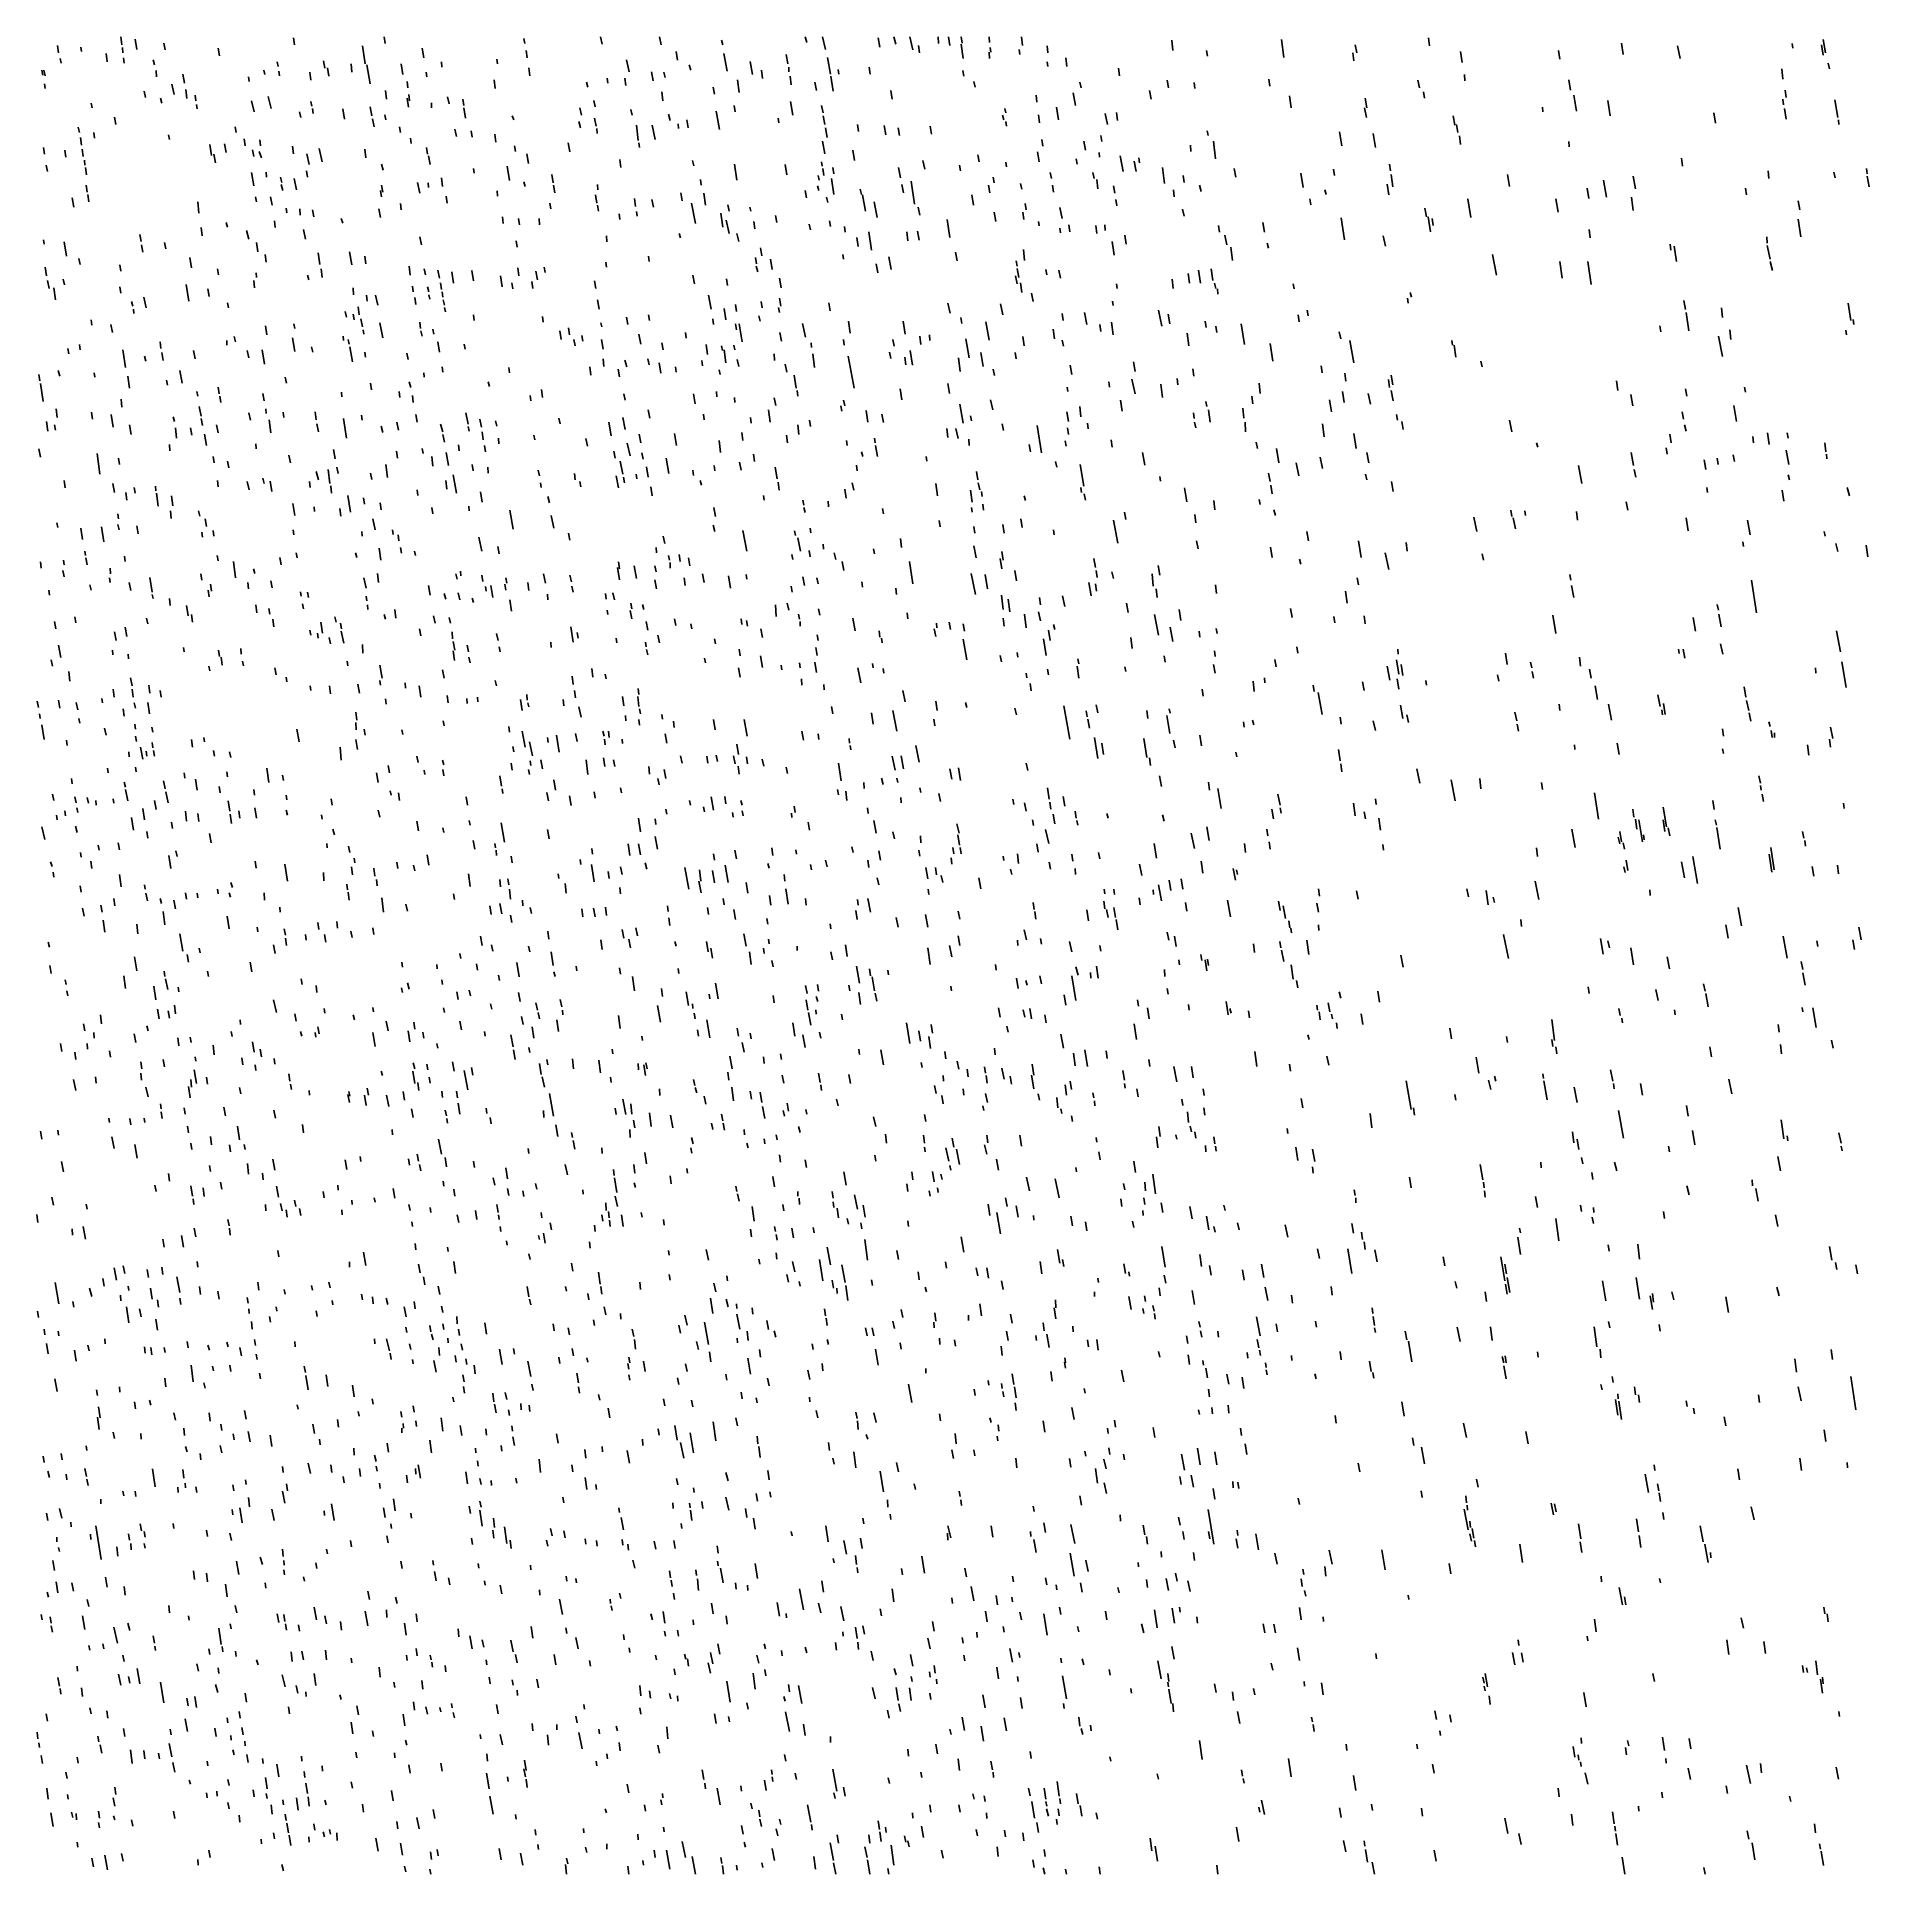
# Model space of a CAD drawing. Extents: x 0 to 599, y 0 to 600.
import ezdxf

# ---------------------------------------------------------------- set-up
doc = ezdxf.new("R2010")
doc.units = 0
doc.header["$MEASUREMENT"] = 0
doc.layers.add('SKARN_FSET5', color=174, linetype='CONTINUOUS')

msp = doc.modelspace()

# ---------------------------------------------------------------- linework, layer by layer
at = {"layer": 'SKARN_FSET5'}
for p, q in [((27.87, 600.19), (28.24, 597.57)), ((113.9, 600.19), (114.27, 597.94)), ((184.56, 600.19), (185.11, 597.75)), ((203.78, 600.19), (204.33, 597.57)), ((251.37, 600.19), (251.92, 598.32)), ((257.04, 600.19), (257.96, 596.07)), ((280.29, 600.19), (281.03, 597.75)), ((285.6, 600.19), (286.52, 595.88)), ((294.75, 600.19), (294.94, 597.94)), ((298.23, 600.19), (298.6, 597.38)), ((302.26, 600.19), (302.62, 598.13)), ((311.41, 600.19), (311.59, 598.32)), ((322.03, 600.19), (322.39, 597.38)), ((7.19, 597.38), (7.56, 594.95)), ((14.88, 596.82), (15.06, 595.32)), ((23.12, 594.76), (23.48, 591.95)), ((28.42, 596.63), (28.61, 594.95)), ((32.63, 599.44), (33.18, 596.07)), ((41.97, 598.13), (42.33, 595.88)), ((59.72, 596.44), (60.09, 594.01)), ((84.25, 599.81), (84.62, 597.57)), ((106.77, 597.19), (107.69, 591.39)), ((126.35, 596.44), (126.9, 593.26)), ((159.48, 599.63), (159.85, 597.94)), ((160.22, 595.69), (160.59, 593.26)), ((209.27, 595.32), (209.64, 592.51)), ((224.1, 599.06), (224.46, 597.57)), ((224.83, 594.76), (225.94, 588.95)), ((245.15, 594.38), (245.7, 591.39)), ((275.17, 599.81), (275.72, 596.82)), ((288.35, 597.38), (288.72, 594.95)), ((302.26, 597.75), (303, 593.07)), ((311.41, 595.13), (311.6, 593.07)), ((311.78, 596.63), (311.96, 595.13)), ((321.3, 596.07), (321.48, 594.38)), ((330.45, 597.19), (330.63, 594.95)), ((371.08, 599.06), (371.45, 595.69)), ((382.44, 595.69), (382.8, 593.82)), ((406.96, 599.25), (407.7, 593.45)), ((430.21, 594.95), (430.58, 592.32)), ((430.94, 597.57), (431.49, 594.95)), ((454.92, 599.81), (455.29, 597.19)), ((465.36, 595.32), (465.91, 591.76)), ((497.39, 595.69), (497.76, 592.89)), ((517.89, 598.13), (518.44, 594.38)), ((536.19, 597.19), (537.11, 593.07)), ((573.72, 597.94), (573.9, 596.44)), ((583.24, 597.57), (583.79, 594.2)), ((583.78, 599.25), (584.52, 594.95)), ((2.07, 589.33), (2.44, 587.64)), ((2.8, 589.33), (3.17, 587.46)), ((8.11, 593.07), (8.47, 591.58)), ((28.79, 593.26), (28.98, 591.58)), ((38.49, 592.7), (38.86, 591.01)), ((39.41, 589.14), (39.6, 587.08)), ((48.2, 588.02), (48.75, 585.02)), ((74.56, 589.33), (74.92, 587.83)), ((78.95, 591.95), (79.32, 590.45)), ((79.5, 588.95), (79.68, 587.46)), ((89.57, 588.58), (89.94, 585.96)), ((94.14, 592.32), (94.51, 589.89)), ((95.42, 590.08), (95.79, 587.27)), ((103.11, 591.39), (103.3, 588.58)), ((108.24, 591.01), (109.34, 584.84)), ((119.4, 591.39), (119.95, 587.83)), ((127.64, 588.58), (127.83, 587.08)), ((132.58, 591.95), (132.77, 590.27)), ((150.7, 592.89), (150.89, 591.39)), ((161.14, 590.08), (161.51, 587.46)), ((192.99, 592.7), (193.9, 588.77)), ((201.23, 588.77), (201.78, 585.77)), ((205.25, 588.58), (205.62, 586.9)), ((213.49, 591.01), (214.04, 589.33)), ((233.44, 592.14), (234.18, 587.83)), ((237.1, 589.33), (237.47, 586.52)), ((246.07, 588.77), (246.07, 590.27)), ((258.7, 593.45), (259.62, 588.02)), ((262.18, 589.52), (262.37, 588.02)), ((272.25, 590.27), (272.62, 588.02)), ((302.82, 589.14), (303.19, 587.27)), ((330.45, 591.95), (330.64, 590.45)), ((336.49, 593.26), (336.86, 590.45)), ((353.7, 589.89), (354.07, 587.46)), ((570.25, 589.7), (570.62, 586.33)), ((585.44, 591.58), (585.81, 589.7)), ((2.99, 584.84), (3.18, 583.34)), ((35.58, 582.4), (35.94, 580.34)), ((44.54, 584.65), (45.28, 581.28)), ((49.12, 582.96), (49.49, 579.97)), ((69.62, 587.08), (69.8, 585.59)), ((114.29, 582.59), (114.65, 579.78)), ((121.42, 585.59), (121.61, 583.53)), ((149.79, 586.15), (150.16, 583.34)), ((180, 585.4), (180.36, 583.71)), ((186.77, 586.71), (186.95, 585.02)), ((192.44, 586.71), (192.81, 584.27)), ((204.53, 582.22), (204.9, 579.22)), ((221.37, 583.71), (221.74, 581.47)), ((229.24, 586.15), (229.79, 582.03)), ((246.44, 587.27), (246.81, 584.46)), ((254.5, 585.4), (255.05, 582.59)), ((259.8, 587.27), (260.54, 582.4)), ((279.39, 582.59), (279.76, 579.78)), ((306.48, 585.59), (306.85, 583.71)), ((341.08, 585.4), (341.45, 583.53)), ((363.78, 582.59), (364.33, 579.78)), ((369.63, 585.96), (370, 583.53)), ((378.42, 585.21), (378.6, 583.34)), ((402.76, 586.33), (403.13, 584.09)), ((451.45, 585.96), (452.01, 583.53)), ((453.29, 582.22), (453.66, 580.16)), ((466.65, 587.83), (466.83, 585.77)), ((500.69, 586.15), (501.25, 582.78)), ((571.35, 582.78), (571.72, 580.34)), ((18.19, 578.47), (18.56, 576.97)), ((40.89, 580.16), (41.25, 578.47)), ((52.23, 581.09), (52.42, 579.22)), ((52.6, 578.1), (52.79, 576.6)), ((70.54, 579.22), (71.46, 575.66)), ((76.03, 580.72), (76.95, 576.79)), ((89.94, 579.03), (90.31, 577.54)), ((90.5, 576.79), (90.68, 575.1)), ((100.38, 576.6), (100.93, 573.23)), ((109.35, 577.35), (109.9, 574.35)), ((121.43, 580.16), (121.8, 577.16)), ((121.97, 581.28), (122.16, 579.22)), ((129.3, 576.97), (129.3, 578.66)), ((134.61, 580.53), (135.16, 578.28)), ((139.55, 579.78), (139.92, 577.72)), ((139.92, 576.97), (140.47, 573.6)), ((177.81, 576.97), (178.36, 574.54)), ((182.38, 579.41), (182.75, 577.35)), ((194.47, 576.41), (194.83, 574.54)), ((228.15, 577.72), (228.51, 575.66)), ((246.63, 579.03), (247.37, 574.54)), ((256.7, 577.72), (257.25, 575.29)), ((316.56, 576.79), (316.93, 575.29)), ((326.8, 581.09), (326.99, 578.85)), ((333.4, 577.16), (334.14, 573.04)), ((338.89, 581.84), (339.62, 577.72)), ((409.54, 580.9), (410.1, 576.97)), ((434.07, 576.97), (434.63, 573.79)), ((434.25, 580.16), (434.81, 576.97)), ((492.1, 577.16), (492.29, 575.66)), ((502.35, 581.09), (503.27, 575.85)), ((513.51, 579.41), (514.25, 574.35)), ((570.63, 579.78), (570.81, 577.91)), ((571.18, 576.79), (571.73, 573.23)), ((587.65, 579.59), (588.57, 573.79)), ((13.99, 570.61), (14.36, 568.92)), ((25.88, 573.98), (26.25, 571.54)), ((65.24, 570.8), (65.61, 568.92)), ((86.29, 575.66), (86.65, 573.79)), ((110.09, 573.42), (110.64, 570.8)), ((114.11, 574.73), (114.48, 573.04)), ((118.87, 570.8), (119.24, 568.92)), ((137, 570.05), (137.55, 567.61)), ((155.66, 574.35), (156.21, 573.04)), ((177.45, 572.48), (178, 570.42)), ((182.57, 573.6), (183.12, 570.98)), ((183.31, 570.23), (183.49, 568.55)), ((196.3, 571.36), (196.86, 566.3)), ((201.43, 571.36), (202.35, 566.68)), ((206.73, 574.91), (207.28, 572.85)), ((209.85, 571.73), (210.03, 570.23)), ((212.77, 573.04), (213.14, 570.42)), ((222.29, 575.85), (223.4, 569.86)), ((242.61, 573.6), (242.8, 572.11)), ((257.25, 574.35), (257.81, 571.54)), ((257.99, 570.42), (258.54, 567.24)), ((268.42, 571.54), (268.79, 569.3)), ((277.21, 571.17), (277.76, 568.17)), ((281.79, 570.42), (282.16, 567.99)), ((292.22, 570.98), (292.59, 568.36)), ((315.83, 574.54), (316.2, 573.04)), ((316.93, 572.48), (317.11, 570.98)), ((327.54, 574.73), (327.91, 572.11)), ((349.33, 575.1), (350.06, 571.54)), ((352.99, 575.48), (353.36, 572.85)), ((463, 574.35), (463.55, 571.36)), ((464.1, 571.54), (464.47, 568.92)), ((548.12, 575.29), (548.67, 571.92)), ((588.75, 573.04), (588.94, 571.54)), ((2.65, 564.06), (3.01, 561.81)), ((14.72, 567.24), (15.09, 564.81)), ((19.12, 568.92), (19.3, 567.05)), ((43.46, 568.17), (43.83, 566.68)), ((57.01, 564.99), (57.56, 561.44)), ((61.77, 565.18), (62.32, 562.37)), ((68.17, 566.86), (68.54, 564.62)), ((73.3, 566.49), (73.48, 564.62)), ((83.92, 564.43), (84.29, 562)), ((122.54, 567.05), (122.72, 565.37)), ((127.67, 564.06), (128.04, 561.81)), ((142.31, 569.49), (142.67, 567.43)), ((149.99, 568.36), (150.36, 565.74)), ((156.41, 564.62), (156.77, 562.75)), ((173.98, 565.55), (174.53, 562.56)), ((197.04, 565.55), (197.23, 564.06)), ((257.08, 566.12), (257.82, 562)), ((328.65, 566.68), (329.02, 564.43)), ((342.38, 566.12), (342.93, 563.12)), ((347.87, 567.99), (348.24, 565.93)), ((377.16, 564.81), (377.35, 562.75)), ((382.65, 569.49), (383.01, 567.99)), ((384.66, 566.12), (385.4, 560.31)), ((425.85, 569.11), (426.58, 564.62)), ((436.83, 568.55), (437.57, 564.06)), ((465.02, 567.8), (465.39, 564.99)), ((500.72, 565.93), (500.9, 564.24)), ((3.57, 558.25), (3.94, 556.19)), ((9.6, 563.12), (9.97, 560.87)), ((15.28, 563.49), (15.65, 561.06)), ((16.01, 559.94), (16.2, 558.25)), ((58.29, 561.81), (58.85, 559)), ((70.92, 563.31), (71.29, 561.06)), ((73.12, 562.75), (73.86, 560.69)), ((88.68, 562), (89.42, 558.44)), ((92.71, 563.68), (93.63, 559.38)), ((107.53, 563.49), (107.9, 560.69)), ((113.03, 558.63), (113.58, 556.57)), ((128.4, 561.25), (128.95, 558.44)), ((160.44, 562), (160.99, 558.81)), ((190.82, 560.12), (191.19, 557.5)), ((214.62, 559.75), (214.99, 558.07)), ((228.35, 558.63), (229.09, 553.39)), ((244.82, 558.44), (245.38, 555.07)), ((256.72, 559.38), (256.91, 557.88)), ((266.97, 563.12), (267.52, 559.75)), ((289.85, 559.75), (290.4, 556.94)), ((301.75, 558.25), (302.12, 556.38)), ((307.79, 561.62), (308.16, 559.38)), ((316.94, 559.19), (317.13, 557.69)), ((327.19, 562.56), (327.74, 559.38)), ((339.82, 560.31), (340.19, 558.63)), ((347.33, 562.37), (347.51, 560.87)), ((354.28, 561.25), (355.2, 556.19)), ((358.86, 559.56), (359.41, 556.19)), ((360.32, 560.69), (360.51, 559)), ((442.15, 558.63), (442.52, 556.38)), ((537.51, 560.5), (537.88, 557.88)), ((16.38, 557.5), (16.75, 555.07)), ((70.57, 555.82), (71.3, 551.51)), ((75.32, 556.01), (75.51, 554.32)), ((80.09, 554.32), (80.45, 552.64)), ((84.48, 553.95), (85.22, 550.2)), ((88.5, 556.38), (88.87, 554.32)), ((124.75, 552.64), (125.49, 549.08)), ((128.23, 552.45), (128.41, 550.95)), ((132.62, 554.13), (132.99, 551.33)), ((143.05, 557.13), (143.24, 555.63)), ((154.03, 557.88), (154.77, 553.2)), ((159.53, 552.82), (159.9, 551.33)), ((168.68, 555.26), (169.05, 552.45)), ((217.19, 553.57), (217.37, 551.7)), ((255.63, 554.88), (255.99, 553.39)), ((257.09, 557.13), (257.46, 554.88)), ((260.02, 553.95), (260.76, 548.71)), ((260.38, 557.5), (260.75, 555.44)), ((281.8, 557.5), (282.54, 554.13)), ((286.01, 553.01), (287.12, 545.52)), ((312.74, 554.32), (313.11, 552.45)), ((321.71, 552.26), (322.08, 550.39)), ((331.41, 555.82), (331.78, 553.95)), ((345.32, 555.82), (345.69, 553.95)), ((346.6, 553.57), (346.97, 550.58)), ((368.02, 557.5), (368.75, 552.26)), ((374.79, 554.88), (375.16, 552.64)), ((391.45, 557.13), (392, 554.32)), ((413.23, 555.63), (413.97, 550.95)), ((423.85, 556.94), (424.21, 554.88)), ((441.42, 552.07), (441.98, 548.52)), ((442.7, 555.26), (443.25, 551.14)), ((480.77, 555.26), (481.33, 551.33)), ((512.08, 553.39), (513, 547.77)), ((521.78, 554.7), (522.51, 550.58)), ((565.89, 556.38), (566.08, 553.95)), ((587.31, 556.01), (587.68, 554.13)), ((597.92, 557.13), (598.11, 555.44)), ((598.11, 554.7), (598.84, 551.14)), ((12, 547.58), (12.55, 544.59)), ((16.57, 551.7), (16.94, 549.45)), ((17.12, 548.71), (17.49, 546.27)), ((53, 546.27), (53.37, 542.53)), ((71.85, 547.96), (72.22, 546.27)), ((76.8, 547.96), (77.35, 545.15)), ((80.27, 551.89), (80.82, 550.02)), ((112.67, 550.02), (113.04, 547.96)), ((113.04, 551.7), (113.41, 549.45)), ((134.09, 548.14), (134.46, 545.9)), ((150.75, 549.83), (150.93, 548.14)), ((169.23, 551.7), (169.6, 549.27)), ((182.96, 548.52), (183.33, 545.9)), ((183.51, 551.89), (183.69, 550.2)), ((195.6, 547.39), (195.96, 544.77)), ((201.27, 547.02), (201.82, 544.59)), ((210.79, 549.27), (211.16, 546.65)), ((218.29, 549.08), (218.84, 545.15)), ((251.42, 550.02), (251.79, 547.58)), ((255.45, 551.51), (255.82, 550.02)), ((258.38, 547.77), (258.75, 546.08)), ((269.36, 550.39), (269.73, 548.71)), ((270.09, 548.52), (271.02, 543.28)), ((273.94, 546.27), (274.86, 541.22)), ((282.9, 551.89), (283.46, 549.27)), ((305.79, 548.52), (306.34, 545.15)), ((311.28, 551.7), (311.65, 549.27)), ((332.14, 551.7), (332.51, 549.45)), ((352.1, 551.51), (352.47, 549.08)), ((352.83, 547.02), (353.2, 544.96)), ((371.68, 550.2), (371.87, 547.96)), ((380.1, 551.7), (380.65, 549.64)), ((416.17, 547.21), (416.54, 545.34)), ((421.11, 550.2), (421.47, 548.71)), ((467.79, 547.21), (468.71, 541.22)), ((496.53, 547.21), (497.26, 542.9)), ((506.77, 550.76), (507.32, 547.39)), ((521.24, 547.77), (521.79, 543.46)), ((558.39, 550.76), (558.76, 548.52)), ((575.6, 546.65), (576.15, 543.65)), ((78.09, 540.09), (78.27, 537.85)), ((81.93, 544.21), (82.11, 542.71)), ((86.32, 544.03), (86.51, 541.97)), ((90.53, 543.65), (90.9, 541.4)), ((99.87, 540.84), (100.42, 539.34)), ((112.13, 544.03), (112.68, 541.22)), ((119.27, 545.71), (119.45, 543.65)), ((152.59, 541.4), (152.77, 539.16)), ((157.71, 540.84), (158.08, 538.78)), ((164.48, 540.84), (164.67, 538.78)), ((167.96, 545.9), (168.32, 544.03)), ((183.52, 545.15), (183.88, 543.28)), ((190.66, 542.34), (190.84, 540.47)), ((196.33, 543.09), (196.52, 541.59)), ((214.27, 545.9), (215.56, 539.16)), ((223.79, 542.53), (224.53, 538.03)), ((225.62, 540.28), (226.54, 535.98)), ((226.17, 545.34), (226.53, 543.28)), ((233.31, 544.59), (233.67, 543.28)), ((241.73, 541.78), (242.1, 539.53)), ((259.3, 540.09), (259.67, 538.22)), ((288.22, 544.59), (288.77, 541.97)), ((297.74, 540.47), (298.66, 534.66)), ((313.12, 542.9), (313.67, 539.91)), ((322.45, 542.9), (322.82, 540.47)), ((323.18, 545.71), (323.55, 543.65)), ((334.53, 544.4), (335.27, 540.84)), ((374.62, 543.84), (375.17, 541.59)), ((426.42, 541.03), (427.53, 533.92)), ((453.7, 544.21), (454.25, 541.4)), ((454.8, 541.4), (455.53, 536.54)), ((456.08, 540.84), (456.45, 538.6)), ((575.61, 540.66), (576.53, 534.85)), ((34.16, 535.6), (34.53, 533.35)), ((54.11, 537.85), (54.48, 535.23)), ((62.35, 539.53), (62.71, 538.03)), ((68.94, 536.91), (69.67, 534.1)), ((87.61, 537.29), (88.16, 534.1)), ((125.5, 534.85), (126.05, 532.23)), ((186.46, 535.23), (186.64, 533.17)), ((210.25, 535.98), (210.62, 534.48)), ((229.11, 535.98), (229.66, 533.35)), ((234.59, 539.91), (234.96, 537.47)), ((252.72, 538.97), (253.08, 537.1)), ((264.25, 538.22), (264.43, 536.35)), ((268.28, 534.66), (268.65, 531.67)), ((272.12, 536.54), (273.04, 530.55)), ((284.57, 536.54), (284.94, 533.54)), ((288.05, 536.72), (288.6, 533.73)), ((327.58, 539.91), (327.76, 538.41)), ((334.54, 537.66), (334.72, 536.16)), ((337.47, 538.78), (337.83, 536.54)), ((346.25, 538.6), (346.62, 535.98)), ((349.18, 538.78), (349.37, 536.91)), ((355.77, 535.41), (356.14, 532.42)), ((386.34, 538.6), (386.71, 536.35)), ((388.36, 535.41), (389.09, 532.23)), ((400.8, 539.53), (401.35, 536.35)), ((440.16, 535.23), (440.9, 531.86)), ((507.34, 537.29), (507.7, 534.48)), ((565.36, 534.85), (565.55, 532.79)), ((2.68, 533.92), (2.86, 532.42)), ((9.45, 533.17), (10.19, 528.49)), ((34.71, 532.23), (35.08, 529.8)), ((42.22, 532.98), (42.59, 530.92)), ((50.46, 528.11), (51.01, 524.74)), ((72.24, 532.98), (72.61, 529.98)), ((74.99, 529.05), (75.36, 526.61)), ((92.38, 529.61), (92.93, 525.87)), ((102.63, 529.98), (103.36, 525.68)), ((107.57, 528.49), (107.94, 526.05)), ((156.99, 533.54), (157.36, 531.48)), ((200.19, 528.49), (200.38, 526.8)), ((235.15, 528.11), (235.52, 526.05)), ((236.8, 531.29), (237.17, 528.67)), ((263.71, 529.05), (263.89, 527.55)), ((278.72, 528.3), (279.46, 524.18)), ((300.5, 529.8), (301.05, 526.99)), ((322.65, 530.73), (323.02, 527.18)), ((351.57, 533.35), (352.3, 528.86)), ((390.37, 531.48), (390.93, 527.18)), ((402.27, 532.79), (402.64, 531.11)), ((475.86, 529.05), (477.15, 522.31)), ((533.88, 532.42), (534.07, 530.55)), ((535.16, 531.86), (535.9, 526.8)), ((565.55, 532.04), (566.47, 527.55)), ((3.24, 524.93), (3.61, 522.12)), ((14.22, 527.74), (14.58, 525.87)), ((27.58, 525.68), (27.95, 523.62)), ((59.43, 524.37), (59.8, 522.5)), ((72.06, 523.06), (72.25, 521.56)), ((88.91, 522.31), (89.27, 520.81)), ((93.3, 524.37), (93.67, 521.56)), ((122.03, 525.3), (122.4, 522.31)), ((126.98, 524.37), (127.35, 522.5)), ((131.37, 523.99), (131.92, 521.37)), ((135.95, 523.43), (136.5, 519.69)), ((142.54, 523.81), (143.09, 520.44)), ((151.87, 522.12), (152.43, 518.56)), ((157.55, 524.74), (157.91, 522.12)), ((163.4, 523.62), (163.96, 520.81)), ((166.15, 524.93), (166.52, 523.25)), ((186.28, 526.61), (186.47, 524.93)), ((214.66, 522.31), (215.21, 519.5)), ((235.34, 525.3), (235.89, 523.43)), ((240.1, 527.55), (240.65, 524.18)), ((274.51, 526.05), (275.06, 523.06)), ((320.09, 522.12), (320.65, 519.5)), ((320.27, 526.99), (320.64, 525.3)), ((320.64, 524.56), (321.19, 521.56)), ((329.98, 524.18), (330.34, 522.5)), ((334.19, 523.99), (334.74, 521.37)), ((376.47, 522.87), (376.84, 519.69)), ((379.77, 523.99), (380.5, 519.69)), ((383.98, 524.37), (384.53, 520.62)), ((497.83, 526.8), (498.57, 521.37)), ((506.98, 526.8), (508.09, 519.31)), ((566.47, 526.8), (567.21, 523.81)), ((3.97, 520.62), (4.53, 518)), ((5.99, 518.19), (6.54, 514.26)), ((9.1, 521), (9.47, 519.13)), ((27.59, 518.56), (27.96, 516.51)), ((49.19, 519.31), (50.11, 513.88)), ((56.33, 517.82), (56.7, 515.38)), ((71.33, 520.62), (71.52, 518.19)), ((103.74, 518.19), (103.92, 515.94)), ((123.14, 518.75), (123.32, 516.88)), ((128.08, 518.56), (128.45, 516.88)), ((132.29, 519.88), (132.66, 517.63)), ((132.84, 516.88), (133.03, 515.2)), ((155.54, 519.88), (155.91, 517.82)), ((162.13, 520.25), (162.49, 518)), ((182.63, 520.44), (183, 518)), ((225.64, 521.19), (226.01, 518.94)), ((243.03, 521.37), (243.58, 518.19)), ((321.74, 519.88), (322.11, 516.69)), ((325.23, 516.51), (325.78, 513.7)), ((353.05, 519.5), (353.23, 518)), ((371.17, 521), (371.53, 518)), ((385.08, 519.69), (385.45, 518)), ((386, 517.82), (386.18, 516.13)), ((410.71, 519.5), (411.07, 517.82)), ((448.97, 516.69), (449.33, 515.2)), ((31.44, 513.7), (31.81, 512.2)), ((31.99, 511.26), (32.17, 509.77)), ((35.46, 515.2), (36.2, 511.64)), ((62.74, 513.32), (63.11, 511.64)), ((101.18, 510.51), (101.55, 508.64)), ((105.39, 512.01), (105.76, 509.39)), ((108.13, 515.76), (108.32, 513.88)), ((111.06, 515.76), (111.8, 512.57)), ((123.88, 515.01), (124.24, 512.76)), ((128.45, 515.94), (128.82, 514.45)), ((133.21, 514.26), (133.58, 512.57)), ((133.58, 511.83), (133.95, 510.33)), ((183.55, 514.26), (184.1, 511.26)), ((219.79, 515.76), (220.71, 511.26)), ((224.92, 511.45), (225.47, 507.71)), ((228.58, 512.76), (228.95, 510.51)), ((237, 513.7), (237.37, 511.64)), ((242.68, 511.83), (243.04, 510.14)), ((243.04, 514.82), (243.41, 512.2)), ((259.15, 513.32), (259.52, 510.7)), ((297.95, 513.14), (298.69, 509.95)), ((315.16, 512.95), (315.9, 509.39)), ((342.62, 510.14), (343.36, 506.21)), ((351.77, 513.88), (351.95, 512.39)), ((366.78, 510.89), (367.89, 505.65)), ((415.29, 510.89), (415.66, 509.02)), ((448.05, 514.82), (448.24, 513.14)), ((538.29, 514.07), (538.85, 511.08)), ((539.03, 510.14), (539.95, 504.15)), ((550.56, 511.64), (550.93, 508.46)), ((591.93, 513.14), (592.85, 507.52)), ((18.26, 507.71), (18.45, 506.02)), ((24.67, 506.21), (25.22, 503.59)), ((75.19, 505.83), (75.56, 502.84)), ((84.35, 506.4), (84.71, 504.9)), ((103.75, 509.58), (104.11, 507.71)), ((106.31, 508.08), (106.86, 505.46)), ((107.05, 504.52), (107.23, 503.03)), ((112.53, 506.77), (113.46, 501.9)), ((125.53, 506.96), (125.72, 504.9)), ((125.9, 504.15), (126.27, 502.46)), ((129.74, 504.71), (130.11, 503.03)), ((143.1, 509.39), (143.29, 507.52)), ((165.62, 508.83), (165.8, 506.96)), ((171.3, 504.15), (171.66, 501.34)), ((174.04, 505.09), (174.41, 502.84)), ((184.66, 506.77), (185.02, 505.46)), ((193.07, 508.64), (193.44, 506.21)), ((200.21, 509.39), (200.58, 507.52)), ((221.26, 508.08), (221.45, 506.21)), ((228.59, 506.4), (228.96, 504.52)), ((229.87, 506.4), (230.79, 500.59)), ((236.27, 509.02), (236.64, 507.33)), ((250.55, 506.58), (251.47, 502.09)), ((265.56, 507.33), (266.11, 503.4)), ((283.32, 507.33), (284.05, 503.03)), ((302.17, 508.46), (302.54, 506.58)), ((310.41, 507.15), (311.51, 501.15)), ((332.38, 504.71), (332.75, 501.53)), ((335.3, 509.77), (335.67, 507.52)), ((347.57, 506.21), (347.94, 503.96)), ((351.41, 506.96), (351.96, 502.84)), ((369.9, 509.58), (370.45, 506.4)), ((381.98, 507.33), (382.35, 505.27)), ((385.46, 505.65), (385.83, 503.59)), ((393.7, 506.4), (394.8, 499.66)), ((412.36, 509.39), (412.73, 507.15)), ((530.43, 505.83), (530.8, 503.78)), ((553.31, 504.52), (553.68, 501.34)), ((591.21, 504.34), (591.39, 502.84)), ((593.58, 507.89), (593.77, 506.21)), ((10.59, 498.35), (10.95, 496.66)), ((14.43, 499.66), (14.61, 497.97)), ((40.79, 500.59), (40.97, 498.35)), ((62.57, 499.47), (62.57, 500.97)), ((64.95, 502.28), (65.32, 500.59)), ((83.98, 501.9), (84.72, 497.41)), ((90.21, 498.91), (90.58, 497.22)), ((100.46, 502.46), (100.64, 500.97)), ((102.11, 501.34), (102.47, 499.84)), ((102.66, 498.91), (103.58, 494.04)), ((131.4, 500.59), (131.95, 497.22)), ((140, 499.84), (140.37, 498.16)), ((175.87, 501.34), (176.24, 499.28)), ((178.44, 502.65), (178.8, 500.78)), ((184.84, 501.34), (185.4, 498.16)), ((197.11, 503.03), (197.66, 499.84)), ((204.61, 500.22), (204.98, 497.97)), ((212.3, 503.59), (212.48, 501.72)), ((219.08, 499.66), (219.45, 496.47)), ((224.02, 499.28), (224.39, 497.78)), ((228.05, 499.47), (228.41, 497.97)), ((243.05, 503.59), (243.6, 500.78)), ((253.3, 500.22), (253.49, 498.72)), ((263.92, 501.34), (264.11, 499.47)), ((280.03, 501.34), (280.4, 499.1)), ((288.81, 502.46), (289.18, 499.66)), ((291.93, 502.84), (292.11, 500.97)), ((303.82, 501.53), (304.93, 495.35)), ((322.49, 502.28), (322.86, 499.28)), ((335.31, 501.15), (335.68, 499.1)), ((376.13, 503.4), (376.68, 499.28)), ((403.22, 500.03), (404.14, 494.23)), ((425.73, 503.78), (426.28, 501.53)), ((429.21, 500.97), (430.5, 493.67)), ((462.53, 500.97), (462.71, 499.47)), ((463.26, 499.47), (463.81, 495.54)), ((549.66, 502.46), (550.94, 495.73)), ((28.53, 497.97), (29.45, 492.17)), ((35.67, 495.91), (36.03, 494.23)), ((41.34, 497.04), (41.71, 494.42)), ((51.59, 497.78), (52.14, 494.98)), ((69.16, 497.78), (69.71, 495.35)), ((74.1, 497.97), (74.84, 493.29)), ((107.6, 497.22), (107.79, 495.54)), ((121.33, 496.85), (121.7, 494.79)), ((132.87, 492.36), (133.05, 490.67)), ((154.65, 492.17), (154.84, 490.48)), ((181.01, 492.36), (181.38, 489.73)), ((185.4, 494.98), (185.59, 492.54)), ((192.54, 494.6), (193.09, 492.36)), ((200.04, 494.98), (200.41, 493.1)), ((203.71, 493.67), (204.26, 490.3)), ((209.02, 492.36), (209.2, 490.67)), ((217.62, 494.42), (217.8, 492.73)), ((224.93, 497.97), (225.49, 493.67)), ((229.15, 494.79), (229.7, 492.54)), ((241.23, 496.66), (241.41, 494.42)), ((244.89, 493.29), (245.44, 490.67)), ((253.86, 496.66), (254.41, 492.17)), ((265.39, 495.91), (267.42, 485.43)), ((278.93, 497.22), (279.3, 495.16)), ((283.88, 495.54), (284.25, 493.1)), ((285.71, 497.78), (286.44, 492.92)), ((301.45, 495.35), (302.01, 490.86)), ((308.77, 497.04), (309.51, 492.54)), ((319.94, 497.04), (320.31, 494.98)), ((337.88, 492.92), (338.43, 489.92)), ((358.56, 494.04), (359.12, 490.86)), ((419.89, 492.73), (420.25, 490.48)), ((472.05, 494.23), (472.42, 492.36)), ((1.08, 489.92), (1.44, 487.86)), ((1.63, 486.93), (2.55, 481.12)), ((7.48, 491.23), (8.03, 489.36)), ((19.2, 490.48), (19.38, 488.99)), ((30.18, 489.36), (30.74, 485.43)), ((42.81, 488.05), (43.18, 486.37)), ((47.2, 491.23), (47.94, 487.11)), ((81.62, 488.99), (81.99, 487.11)), ((109.44, 487.11), (109.81, 484.87)), ((122.07, 487.49), (122.62, 485.62)), ((126.83, 490.48), (127.01, 488.99)), ((147.88, 487.49), (148.25, 485.99)), ((190.35, 491.61), (190.71, 489.17)), ((223.29, 491.42), (223.66, 489.92)), ((247.82, 489.73), (248.38, 485.43)), ((297.98, 486.93), (298.53, 483.74)), ((312.8, 491.61), (313.17, 489.55)), ((350.52, 487.49), (350.7, 485.8)), ((358.02, 488.42), (359.12, 483.56)), ((367.54, 486.74), (368.09, 482.43)), ((372.85, 488.61), (373.03, 486.55)), ((377.97, 491.79), (378.34, 489.36)), ((399.57, 487.11), (399.94, 483.74)), ((427.58, 490.3), (427.95, 487.68)), ((441.86, 488.24), (442.22, 485.62)), ((442.77, 489.73), (443.32, 486.55)), ((516.36, 487.86), (516.73, 484.68)), ((27.99, 481.87), (28.18, 479.25)), ((52.7, 484.31), (53.07, 482.81)), ((59.66, 485.8), (60.02, 483.56)), ((60.21, 482.81), (60.58, 480.75)), ((74.3, 483.74), (74.67, 481.31)), ((99.93, 484.12), (100.11, 482.62)), ((118.78, 484.31), (118.97, 482.43)), ((123.18, 483), (123.36, 480.75)), ((161.62, 483), (161.8, 481.31)), ((165.28, 485.05), (165.64, 482.43)), ((192.18, 483.56), (192.55, 481.5)), ((214.88, 483.56), (215.44, 480.37)), ((222.39, 484.31), (222.57, 482.62)), ((228.25, 482.43), (228.43, 480.75)), ((241.24, 482.25), (241.79, 479.81)), ((248.75, 484.68), (248.93, 482.81)), ((263.94, 481.5), (264.31, 479.63)), ((282.43, 485.24), (282.98, 481.68)), ((301.83, 480.19), (302.94, 474.01)), ((311.9, 481.68), (312.64, 478.32)), ((336.97, 485.8), (337.16, 484.31)), ((354.37, 481.5), (354.92, 477.94)), ((382.19, 481.12), (382.56, 479.44)), ((397.2, 482.81), (397.57, 480.37)), ((422.64, 481.68), (423.2, 477.75)), ((426.85, 484.31), (427.4, 480.75)), ((435.27, 483.74), (436.01, 480.19)), ((442.78, 484.68), (443.33, 481.31)), ((520.94, 483.37), (521.67, 479.63)), ((538.87, 485.24), (539.24, 482.81)), ((558.09, 485.8), (558.46, 484.12)), ((3.66, 474.57), (4.02, 471.39)), ((6.76, 478.69), (7.13, 475.88)), ((18.3, 477.57), (18.66, 475.32)), ((24.7, 476.82), (25.44, 472.7)), ((45.02, 476.07), (45.39, 474.57)), ((53.44, 479.44), (54.17, 476.26)), ((54.18, 475.51), (54.54, 473.26)), ((69.73, 477.38), (70.28, 474.95)), ((75.22, 478.69), (75.41, 477.19)), ((76.32, 475.13), (76.88, 470.83)), ((80.9, 477.57), (81.08, 475.88)), ((91.33, 477.75), (91.7, 475.13)), ((100.67, 475.51), (101.59, 469.14)), ((106.53, 476.63), (106.71, 474.95)), ((118.06, 474.38), (118.61, 471.76)), ((124.28, 476.82), (124.65, 474.38)), ((140.57, 477.38), (141.31, 473.64)), ((145.15, 475.32), (145.7, 472.7)), ((150.28, 474.76), (150.64, 473.07)), ((170.96, 475.69), (171.33, 473.82)), ((187.25, 474.38), (187.99, 469.89)), ((191.83, 475.88), (192.56, 471.95)), ((200.06, 478.32), (200.61, 475.69)), ((218.18, 477), (218.37, 475.13)), ((233.56, 475.88), (233.75, 474.01)), ((239.42, 478.32), (239.97, 474.38)), ((252.78, 474.95), (253.15, 472.89)), ((263.03, 479.63), (263.4, 477.94)), ((271.27, 478.13), (271.82, 474.38)), ((276.39, 477), (276.95, 474.2)), ((305.32, 476.44), (305.68, 474.76)), ((336.8, 477.75), (337.35, 474.57)), ((341.01, 479.44), (341.38, 476.07)), ((343.57, 474.01), (343.76, 472.14)), ((378.17, 477.38), (378.35, 475.51)), ((378.54, 474.38), (378.9, 472.51)), ((383.11, 478.32), (383.66, 474.38)), ((394.27, 478.88), (394.64, 475.69)), ((395.01, 474.38), (395.2, 471.2)), ((444.43, 476.82), (444.8, 474.95)), ((446.26, 474.57), (446.63, 471.95)), ((481.41, 474.95), (482.14, 471.2)), ((537.78, 477.75), (538.15, 475.32)), ((554.62, 479.81), (555.54, 474.57)), ((6.22, 473.45), (6.59, 471.76)), ((30.75, 473.45), (31.3, 470.27)), ((45.76, 472.51), (46.13, 469.14)), ((50.7, 472.51), (51.07, 470.08)), ((55.28, 470.45), (55.83, 466.71)), ((59.12, 473.45), (59.67, 470.83)), ((91.89, 473.82), (92.44, 471.2)), ((112.94, 473.07), (113.49, 471.01)), ((132.34, 473.64), (133.07, 471.2)), ((133.07, 470.27), (133.63, 467.83)), ((141.31, 472.89), (141.68, 471.39)), ((145.89, 471.2), (146.26, 468.58)), ((151.2, 469.14), (151.38, 467.27)), ((162.73, 470.08), (163.1, 468.58)), ((179.75, 468.95), (180.3, 466.52)), ((197.14, 470.45), (197.69, 467.64)), ((208.67, 470.64), (209.41, 466.71)), ((223.32, 468.39), (223.69, 464.46)), ((230.64, 471.01), (231.01, 468.39)), ((245.28, 470.08), (245.65, 467.64)), ((248.94, 473.45), (249.31, 470.27)), ((264.87, 468.39), (265.06, 466.71)), ((274.02, 469.14), (274.21, 467.64)), ((297.63, 472.32), (298, 469.33)), ((300.56, 472.32), (301.3, 468.95)), ((304.77, 468.77), (304.96, 466.71)), ((315.75, 473.82), (316.12, 471.58)), ((327.1, 473.26), (328.58, 464.27)), ((336.26, 468.21), (336.63, 466.52)), ((336.99, 472.51), (337.36, 470.27)), ((351.27, 468.58), (351.64, 466.15)), ((420.27, 473.82), (420.83, 469.52)), ((430.53, 470.64), (431.26, 465.77)), ((533.76, 470.45), (534.13, 467.64)), ((538.52, 473.45), (539.07, 471.39)), ((560.86, 469.7), (561.04, 467.64)), ((565.61, 470.83), (566.17, 467.08)), ((572.02, 470.83), (572.39, 469.14)), ((1.1, 465.59), (1.65, 462.96)), ((20.14, 464.09), (21.06, 457.35)), ((27.1, 462.59), (27.47, 460.53)), ((43.75, 467.08), (43.94, 465.02)), ((58.03, 463.15), (58.4, 461.09)), ((71.94, 467.27), (72.12, 465.59)), ((82.74, 463.53), (83.3, 461.09)), ((97.39, 465.4), (97.94, 462.4)), ((117.89, 464.84), (118.26, 462.59)), ((126.31, 465.77), (126.67, 464.09)), ((129.42, 463.15), (129.79, 459.97)), ((134.18, 464.46), (134.92, 460.16)), ((138.2, 466.9), (138.39, 465.02)), ((146.62, 466.71), (146.99, 464.65)), ((188.91, 464.84), (189.28, 462.59)), ((193.3, 467.46), (194.22, 463.34)), ((198.06, 464.27), (198.43, 462.22)), ((205.94, 462.59), (206.86, 457.54)), ((234.49, 463.9), (234.86, 461.47)), ((269.82, 464.65), (270.18, 463.15)), ((274.39, 466.71), (274.94, 463.15)), ((290.87, 463.15), (291.05, 461.65)), ((324.55, 467.08), (324.91, 464.65)), ((361.52, 464.46), (362.26, 460.34)), ((398.68, 467.83), (399.05, 465.77)), ((405.27, 465.77), (406.01, 461.09)), ((419.55, 462.96), (420.29, 459.22)), ((434.74, 464.46), (435.48, 461.09)), ((490.2, 467.64), (490.57, 466.15)), ((521.14, 464.46), (521.88, 460.16)), ((532.49, 465.96), (532.86, 463.9)), ((544.94, 462.03), (545.49, 458.85)), ((549.15, 462.59), (549.52, 460.53)), ((554.46, 463.71), (554.82, 461.47)), ((571.66, 465.21), (572.58, 460.53)), ((584.29, 467.64), (584.66, 464.65)), ((584.84, 463.9), (585.03, 462.4)), ((62.79, 461.65), (63.16, 459.41)), ((74.33, 456.04), (74.7, 454.35)), ((91.72, 458.28), (92.45, 455.48)), ((95.56, 458.85), (96.12, 454.35)), ((98.49, 459.59), (98.86, 457.54)), ((109.47, 457.72), (109.84, 455.66)), ((114.41, 460.53), (114.97, 456.22)), ((136.38, 457.16), (137.49, 451.17)), ((142.6, 460.53), (142.97, 458.47)), ((147.73, 459.59), (147.91, 457.72)), ((164.2, 458.66), (164.57, 456.79)), ((176.1, 457.54), (176.29, 455.48)), ((189.65, 456.79), (190.39, 452.85)), ((190.93, 461.65), (191.85, 457.35)), ((192.03, 456.41), (192.4, 454.54)), ((196.24, 457.35), (196.42, 455.85)), ((199.53, 459.78), (200.08, 456.41)), ((214.73, 458.66), (214.91, 456.97)), ((221.68, 460.16), (221.86, 458.47)), ((229.92, 461.28), (230.47, 458.66)), ((241.63, 459.59), (242.19, 455.85)), ((268.17, 460.34), (268.36, 458.47)), ((307.35, 458.28), (307.72, 455.48)), ((333.15, 461.47), (333.52, 459.59)), ((341.21, 460.53), (342.32, 453.42)), ((367.21, 456.6), (367.39, 455.1)), ((402.72, 457.72), (403.27, 454.91)), ((411.68, 461.09), (412.6, 456.79)), ((434.38, 457.35), (434.75, 455.48)), ((503.94, 460.16), (505.04, 454.35)), ((522.06, 458.85), (522.61, 456.41)), ((572.4, 457.16), (572.77, 455.48)), ((9.35, 455.29), (9.72, 452.85)), ((25.28, 454.35), (25.83, 451.36)), ((29.49, 451.36), (29.86, 448.92)), ((32.23, 453.04), (32.6, 451.17)), ((39.19, 453.42), (39.37, 451.92)), ((39.56, 451.17), (40.11, 446.86)), ((44.5, 450.23), (44.87, 447.05)), ((59.51, 455.29), (59.69, 453.23)), ((69.21, 454.91), (69.76, 452.29)), ((76.71, 455.1), (77.26, 451.73)), ((89.53, 454.91), (89.71, 453.04)), ((96.48, 453.6), (96.67, 451.17)), ((101.98, 450.42), (102.9, 444.99)), ((124.67, 452.29), (124.86, 450.42)), ((134.01, 455.29), (134.37, 452.48)), ((145.36, 451.54), (145.91, 448.17)), ((164.94, 454.54), (165.13, 453.04)), ((167.33, 450.05), (167.88, 447.99)), ((177.75, 454.91), (178.12, 453.23)), ((201, 453.23), (201.37, 450.23)), ((217.11, 455.29), (217.48, 453.79)), ((237.8, 450.42), (237.98, 448.92)), ((242.55, 454.73), (242.92, 452.11)), ((264.34, 452.48), (264.71, 449.49)), ((266.72, 454.54), (267.27, 452.11)), ((293.99, 454.35), (294.54, 450.23)), ((305.34, 452.11), (305.89, 448.17)), ((307.9, 454.54), (308.45, 452.29)), ((309, 451.73), (309.19, 450.05)), ((322.92, 450.23), (323.28, 448.74)), ((341.4, 453.04), (341.59, 451.36)), ((342.5, 450.98), (342.87, 448.92)), ((375.26, 452.85), (376, 448.36)), ((403.45, 453.79), (403.82, 450.98)), ((442.81, 454.91), (443.36, 451.73)), ((545.86, 453.04), (546.05, 451.36)), ((570.39, 452.11), (570.95, 448.55)), ((591.63, 453.04), (592.36, 450.23)), ((26.93, 444.43), (27.12, 442.75)), ((44.14, 445.37), (44.33, 442.93)), ((53.29, 445.37), (53.66, 443.68)), ((84.04, 447.8), (84.78, 443.87)), ((91, 446.68), (91.18, 445.18)), ((99.42, 446.12), (99.79, 443.68)), ((107.1, 449.67), (107.47, 447.61)), ((112.6, 447.99), (112.96, 445.74)), ((129.44, 446.49), (129.81, 444.43)), ((141.52, 446.86), (141.7, 445.37)), ((154.88, 445.55), (155.99, 439.38)), ((221.51, 446.49), (222.06, 443.49)), ((250.61, 448.92), (250.98, 447.24)), ((250.98, 446.49), (251.35, 444.81)), ((258.85, 448.55), (259.04, 446.68)), ((276.61, 446.12), (276.98, 444.43)), ((305.71, 446.49), (305.9, 444.99)), ((309.37, 447.61), (309.56, 445.55)), ((355.69, 444.99), (356.05, 442.56)), ((378.57, 444.24), (378.94, 441.44)), ((384.79, 448.74), (385.16, 445.74)), ((399.61, 449.11), (399.98, 447.43)), ((404.38, 445.74), (404.93, 443.87)), ((481.81, 445.55), (482.17, 443.49)), ((486.38, 445.37), (486.57, 443.87)), ((503.22, 445.18), (503.59, 442.37)), ((519.51, 448.36), (520.06, 445.55)), ((6.99, 441.44), (7.35, 439.94)), ((14.86, 439.75), (15.41, 436.01)), ((21.63, 440.12), (22.37, 435.26)), ((26.94, 440.87), (27.31, 439.19)), ((33.16, 440.5), (33.53, 437.88)), ((54.4, 438.44), (54.58, 436.76)), ((55.49, 442.75), (55.86, 440.31)), ((58.06, 439), (58.24, 437.13)), ((84.23, 439.19), (84.42, 437.5)), ((106.57, 438.63), (106.75, 437.13)), ((110.22, 442.75), (110.96, 439.19)), ((116.63, 439.19), (116.82, 437.69)), ((168.43, 443.87), (169.35, 439.75)), ((174.11, 438.07), (174.48, 435.82)), ((221.33, 440.69), (221.89, 438.63)), ((231.04, 439), (232.33, 432.26)), ((247.88, 438.81), (248.25, 437.32)), ((253, 439.75), (253.19, 438.25)), ((295.1, 442.18), (295.47, 440.12)), ((306.45, 440.31), (306.82, 438.07)), ((315.97, 440.87), (316.34, 438.07)), ((321.82, 442.75), (322.19, 439.94)), ((332.45, 439.19), (332.63, 437.5)), ((352.03, 442.37), (353.5, 434.88)), ((415.18, 438.63), (415.74, 435.63)), ((469.73, 443.31), (470.65, 438.63)), ((482.54, 443.12), (483.28, 439.56)), ((539.1, 443.12), (539.66, 438.81)), ((559.05, 442.37), (559.97, 437.5)), ((584.14, 438.63), (584.5, 437.13)), ((16.15, 432.26), (16.33, 430.76)), ((112.25, 433.2), (112.8, 429.27)), ((118.47, 437.5), (118.65, 435.63)), ((119.2, 433.39), (119.57, 431.51)), ((123.78, 432.26), (124.15, 430.76)), ((144.82, 436.76), (145.74, 432.26)), ((151.05, 433.76), (151.42, 431.33)), ((202.67, 433.39), (202.86, 431.7)), ((205.05, 437.13), (205.6, 434.7)), ((248.98, 436.57), (249.9, 432.26)), ((252.64, 432.45), (253.01, 430.39)), ((257.22, 434.51), (257.4, 432.82)), ((273.69, 433.01), (274.06, 431.33)), ((282.48, 436.38), (282.85, 433.39)), ((306.46, 433.95), (307.19, 430.02)), ((315.61, 432.07), (315.98, 429.27)), ((379.13, 435.63), (379.68, 433.01)), ((403.29, 433.57), (403.84, 430.2)), ((432.03, 435.63), (432.95, 430.2)), ((447.59, 435.07), (447.96, 432.26)), ((557.6, 435.26), (557.78, 433.76)), ((587.98, 434.7), (588.54, 432.07)), ((597.87, 434.13), (598.42, 430.39)), ((1.69, 428.71), (1.88, 426.65)), ((9.19, 429.27), (9.38, 427.77)), ((16.52, 430.02), (16.88, 427.77)), ((24.39, 426.65), (24.58, 424.77)), ((29.15, 430.58), (29.33, 428.89)), ((59.35, 430.76), (59.72, 429.08)), ((64.66, 428.89), (65.4, 423.46)), ((71.25, 426.46), (71.62, 424.96)), ((79.85, 430.2), (80.22, 427.77)), ((85.16, 431.7), (85.52, 430.02)), ((104.56, 431.7), (104.93, 430.2)), ((190.05, 426.83), (190.78, 422.9)), ((190.41, 428.71), (190.78, 426.46)), ((195.54, 427.39), (196.28, 423.28)), ((202.31, 427.39), (202.68, 425.52)), ((206.7, 430.76), (207.07, 429.27)), ((207.25, 426.65), (207.25, 428.52)), ((210.18, 431.14), (210.55, 428.89)), ((213.29, 430.02), (213.66, 427.39)), ((246.97, 431.14), (247.34, 429.45)), ((260.88, 431.7), (261.43, 429.45)), ((263.45, 428.89), (264, 425.9)), ((285.41, 428.89), (286.52, 421.59)), ((315.07, 429.83), (315.62, 426.46)), ((345.63, 429.83), (346.19, 426.83)), ((366.69, 427.58), (367.24, 424.4)), ((412.81, 429.64), (413.18, 427.96)), ((440.82, 431.7), (441.92, 426.27)), ((472.48, 431.33), (472.85, 429.27)), ((9.02, 425.9), (9.38, 423.84)), ((17.81, 421.22), (18.17, 419.53)), ((24.21, 423.46), (24.4, 421.97)), ((30.62, 421.97), (31.17, 419.34)), ((37.39, 423.65), (38.13, 418.78)), ((54.05, 424.77), (54.41, 422.71)), ((57.16, 421.4), (57.53, 419.16)), ((69.42, 421.97), (69.61, 419.91)), ((76.93, 422.53), (77.3, 420.28)), ((107.31, 423.46), (108.05, 420.09)), ((111.71, 424.96), (112.07, 421.97)), ((128.37, 421.03), (128.92, 417.85)), ((137.33, 424.77), (137.7, 423.09)), ((138.8, 425.71), (138.98, 424.21)), ((145.75, 424.4), (146.12, 422.34)), ((147.04, 420.66), (147.22, 419.16)), ((148.69, 421.03), (149.42, 417.1)), ((153.26, 421.4), (153.63, 419.53)), ((153.62, 423.46), (153.99, 421.78)), ((160.77, 421.97), (161.13, 419.34)), ((165.89, 424.77), (166.62, 421.78)), ((174.49, 424.4), (175.04, 422.15)), ((175.23, 420.84), (175.6, 418.78)), ((202.32, 422.9), (202.87, 419.91)), ((211.83, 423.46), (212.2, 421.03)), ((217.87, 424.77), (218.43, 421.97)), ((226.29, 424.21), (227.03, 420.09)), ((232.15, 424.59), (232.34, 423.09)), ((246.8, 420.84), (247.17, 418.78)), ((250.64, 423.84), (251.19, 421.03)), ((255.22, 423.46), (255.58, 421.59)), ((269.86, 422.15), (270.05, 420.47)), ((281.03, 420.09), (281.21, 418.03)), ((305.55, 424.96), (307.02, 418.03)), ((310.13, 424.59), (310.87, 419.91)), ((319.83, 425.9), (320.38, 422.53)), ((344, 421.97), (344.73, 417.66)), ((346.19, 421.59), (346.56, 419.16)), ((346.37, 425.9), (346.74, 423.65)), ((351.5, 425.52), (352.05, 423.28)), ((364.68, 424.77), (365.05, 420.84)), ((385.36, 421.22), (385.73, 418.41)), ((431.67, 423.46), (432.04, 421.22)), ((501.05, 424.59), (501.42, 422.71)), ((501.6, 421.03), (502.34, 417.1)), ((560.36, 422.71), (562.02, 412.04)), ((4.45, 419.53), (4.63, 417.85)), ((38.13, 418.03), (38.5, 416.72)), ((43.8, 416.72), (43.99, 414.48)), ((49.3, 414.48), (49.85, 411.11)), ((56.43, 419.53), (56.8, 417.29)), ((72, 414.66), (72.36, 412.04)), ((86.63, 418.97), (86.82, 417.47)), ((87.19, 415.04), (87.56, 413.35)), ((88.83, 418.78), (89.2, 417.1)), ((108.05, 417.47), (108.24, 415.98)), ((108.42, 414.66), (108.61, 413.17)), ((133.49, 418.41), (134.05, 416.54)), ((138.07, 418.6), (138.62, 416.35)), ((142.65, 416.91), (143.02, 415.41)), ((154.91, 416.35), (155.47, 412.61)), ((167.18, 418.22), (167.36, 416.35)), ((186.21, 418.41), (186.4, 416.54)), ((188.59, 418.6), (189.14, 416.35)), ((194.45, 415.23), (194.82, 413.35)), ((198.3, 414.85), (198.67, 413.17)), ((241.68, 414.66), (241.87, 410.92)), ((245.52, 415.23), (246.07, 412.98)), ((315.44, 417.85), (316, 413.17)), ((317.64, 416.54), (318.2, 412.42)), ((327.89, 417.1), (328.26, 414.66)), ((335.4, 417.66), (336.13, 414.1)), ((356.27, 415.23), (356.82, 412.23)), ((365.96, 419.91), (366.33, 417.1)), ((427.83, 419.16), (428.39, 415.23)), ((549.2, 414.85), (549.57, 412.98)), ((6.29, 409.24), (6.66, 406.8)), ((12.87, 410.73), (13.24, 408.86)), ((36.31, 410.36), (36.67, 408.49)), ((50.95, 411.48), (51.32, 409.05)), ((76.21, 413.54), (76.57, 411.67)), ((77.49, 409.98), (77.86, 407.55)), ((93.23, 409.05), (93.79, 405.49)), ((97.81, 410.73), (98.18, 409.05)), ((99.64, 408.67), (100.01, 406.8)), ((113.92, 411.48), (114.28, 409.98)), ((117.39, 413.17), (117.76, 410.36)), ((130.02, 411.11), (130.58, 408.67)), ((135.15, 410.55), (135.52, 408.67)), ((186.77, 412.98), (186.95, 411.48)), ((194.27, 412.79), (194.82, 410.17)), ((199.4, 409.24), (199.95, 406.43)), ((208.74, 410.17), (209.1, 407.93)), ((214.05, 408.49), (214.41, 406.8)), ((230.52, 410.17), (230.7, 408.3)), ((232.17, 409.61), (232.53, 407.74)), ((249.19, 411.67), (249.56, 409.98)), ((249.74, 407.74), (249.74, 409.24)), ((255.78, 413.35), (256.14, 411.29)), ((266.94, 410.36), (267.68, 406.24)), ((284.7, 412.04), (284.88, 410.17)), ((294.22, 408.67), (294.41, 407.18)), ((298.43, 409.05), (298.8, 406.61)), ((303.01, 408.49), (303.38, 406.05)), ((316, 410.36), (316.37, 407.74)), ((322.96, 411.67), (323.51, 407.18)), ((327.53, 412.42), (328.27, 409.42)), ((332.48, 408.3), (332.85, 406.61)), ((365.42, 411.48), (366.71, 404.74)), ((373.48, 413.17), (374.03, 409.61)), ((409.9, 413.54), (410.45, 410.55)), ((424, 410.92), (424.37, 408.86)), ((433.88, 411.11), (434.25, 408.49)), ((495.57, 411.29), (496.49, 405.3)), ((541.33, 410.55), (542.07, 406.05)), ((549.75, 411.67), (550.49, 407.55)), ((25.88, 405.87), (26.43, 403.06)), ((29.35, 407.36), (29.91, 404.37)), ((89.58, 406.43), (89.94, 404.74)), ((92.14, 405.49), (92.32, 403.81)), ((95.99, 403.99), (96.35, 401.93)), ((99.83, 406.05), (100.75, 402.12)), ((125.45, 406.8), (125.82, 404.56)), ((136.07, 405.87), (136.26, 403.62)), ((136.44, 402.68), (136.99, 399.88)), ((150.53, 405.3), (151.08, 403.06)), ((168.29, 402.5), (168.48, 400.81)), ((174.88, 407.55), (175.61, 402.5)), ((176.89, 405.68), (177.26, 403.81)), ((189.71, 403.81), (189.89, 402.31)), ((199.23, 402.5), (199.41, 401)), ((203.25, 404.74), (203.8, 402.31)), ((221.74, 403.62), (222.11, 401.93)), ((236.93, 406.8), (237.48, 403.99)), ((255.24, 404.93), (255.6, 403.06)), ((275.55, 406.24), (275.74, 404.18)), ((276.29, 403.81), (276.47, 402.31)), ((293.49, 406.8), (294.04, 404.37)), ((303.01, 403.43), (304.12, 396.69)), ((329.19, 403.62), (330.11, 398.19)), ((330.83, 406.43), (331.39, 403.06)), ((357.74, 403.99), (358.11, 400.44)), ((370.55, 407.36), (371.47, 402.68)), ((380.07, 406.05), (380.26, 404.18)), ((385.56, 406.99), (385.93, 405.3)), ((588.2, 406.24), (589.49, 399.31)), ((5.2, 396.69), (5.57, 394.63)), ((7.58, 401.56), (8.31, 397.44)), ((25.15, 399.88), (25.34, 398.38)), ((30.28, 398.56), (30.46, 397.07)), ((48.4, 400.81), (48.58, 399.31)), ((59.75, 399.88), (60.11, 397.82)), ((60.66, 397.63), (61.03, 395.01)), ((67.07, 400.44), (67.25, 398.56)), ((67.62, 396.32), (67.99, 394.82)), ((101.85, 396.32), (102.04, 394.82)), ((106.79, 401.75), (106.97, 398.94)), ((136.44, 399.69), (136.81, 396.51)), ((141.02, 401.56), (141.39, 399.31)), ((141.57, 397.63), (141.94, 395.76)), ((151.45, 401), (151.82, 399.31)), ((199.59, 400.06), (199.96, 398.38)), ((218.45, 397.25), (218.82, 395.76)), ((229.8, 400.25), (230.17, 398)), ((236.76, 398), (237.49, 394.26)), ((254.87, 400.81), (255.24, 398.19)), ((315.1, 398.19), (315.47, 396.13)), ((320.59, 399.13), (320.77, 397.63)), ((340.36, 397.07), (340.73, 395.38)), ((368.55, 398), (368.92, 395.94)), ((385.02, 399.69), (385.21, 397.82)), ((404.79, 396.88), (405.16, 394.45)), ((411.93, 401), (412.3, 398.94)), ((444.51, 396.69), (445.25, 392.01)), ((444.88, 400.25), (445.06, 398.56)), ((480.02, 398.94), (480.58, 395.2)), ((504.19, 397.63), (504.56, 394.63)), ((536.58, 400.25), (536.77, 398.75)), ((538.05, 400.25), (538.6, 397.25)), ((550.31, 401.93), (551.05, 398.56)), ((589.86, 396.13), (591.33, 387.71)), ((10.88, 392.95), (11.25, 389.77)), ((31.02, 390.89), (31.57, 388.27)), ((56.64, 394.63), (57.01, 393.14)), ((78.24, 394.07), (78.61, 391.83)), ((81.9, 391.08), (82.09, 389.58)), ((112.47, 395.01), (113.21, 390.7)), ((132.97, 393.51), (133.52, 390.7)), ((175.26, 391.45), (175.63, 388.64)), ((181.66, 393.88), (182.03, 391.08)), ((186.06, 392.01), (186.42, 390.51)), ((229.62, 394.07), (230.17, 391.08)), ((243.53, 395.01), (243.72, 393.51)), ((249.57, 395.76), (249.76, 394.07)), ((250.13, 390.51), (250.31, 388.46)), ((254.51, 395.94), (255.07, 392.57)), ((268.61, 394.07), (269.53, 389.2)), ((273.37, 395.57), (273.55, 394.07)), ((276.85, 393.88), (277.03, 392.39)), ((323.53, 392.39), (323.71, 390.89)), ((330.48, 393.7), (330.85, 391.83)), ((340.18, 394.63), (340.73, 390.7)), ((355.74, 394.45), (356.11, 392.95)), ((384.66, 395.2), (385.21, 392.39)), ((401.32, 390.89), (401.51, 389.2)), ((441.41, 394.63), (442.33, 390.14)), ((444.7, 390.51), (445.26, 387.15)), ((445.98, 395.2), (446.53, 391.64)), ((477.47, 391.83), (477.84, 389.77)), ((488.26, 395.94), (488.63, 394.07)), ((488.82, 392.95), (489.18, 390.7)), ((507.49, 393.7), (508.04, 390.7)), ((581.25, 394.07), (581.44, 392.39)), ((21.69, 384.15), (21.87, 382.65)), ((25.35, 387.15), (25.72, 384.52)), ((31.57, 387.15), (31.94, 384.52)), ((37.06, 388.46), (37.43, 385.83)), ((40.72, 386.77), (41.09, 384.52)), ((89.78, 388.27), (89.96, 386.77)), ((96, 388.27), (96.37, 385.65)), ((105.34, 388.83), (105.89, 385.83)), ((112.47, 389.95), (112.66, 388.46)), ((120.71, 389.2), (120.9, 387.52)), ((125.29, 388.27), (125.84, 384.52)), ((134.45, 385.09), (134.81, 382.65)), ((140.85, 384.15), (141.04, 382.46)), ((144.33, 384.52), (144.51, 383.03)), ((150.18, 389.95), (150.55, 388.27)), ((160.44, 385.46), (160.62, 383.59)), ((176, 386.77), (176.36, 384.34)), ((191.74, 384.71), (192.11, 381.72)), ((196.68, 384.71), (197.05, 381.53)), ((196.86, 387.33), (197.05, 385.46)), ((257.45, 388.64), (257.63, 386.96)), ((283.26, 386.77), (284, 383.03)), ((324.81, 389.02), (325.18, 386.58)), ((381.01, 387.15), (381.38, 384.9)), ((397.66, 389.77), (398.03, 386.4)), ((417.25, 388.46), (417.62, 386.4)), ((418.9, 386.02), (420.19, 378.91)), ((433.36, 389.58), (433.91, 386.77)), ((454.04, 389.95), (454.23, 388.46)), ((509.32, 388.27), (510.06, 383.78)), ((529.83, 385.27), (530.56, 381.53)), ((558.01, 387.89), (558.57, 384.52)), ((0.64, 383.21), (1.01, 381.15)), ((1.38, 379.1), (1.56, 377.6)), ((7.6, 383.59), (7.96, 380.97)), ((13.27, 382.84), (13.82, 380.41)), ((28.65, 380.78), (29.02, 378.35)), ((32.31, 382.65), (32.68, 380.97)), ((36.7, 382.84), (37.25, 379.1)), ((104.61, 379.66), (104.98, 377.04)), ((114.31, 383.96), (114.5, 382.28)), ((158.43, 383.78), (158.98, 380.22)), ((160.81, 382.65), (161.17, 381.34)), ((172.34, 383.78), (172.52, 381.72)), ((177.47, 381.34), (178.2, 377.97)), ((192.66, 378.53), (192.85, 376.85)), ((197.23, 380.78), (197.6, 379.1)), ((204.56, 378.91), (204.74, 377.41)), ((260.02, 381.53), (260.39, 379.1)), ((273.02, 379.47), (273.57, 375.73)), ((279.97, 380.22), (281.26, 373.48)), ((294.06, 383.21), (294.43, 380.22)), ((303.77, 382.84), (304.13, 381.15)), ((319.88, 380.97), (320.43, 378.72)), ((335.8, 381.72), (337.83, 370.86)), ((343.12, 380.03), (343.49, 378.16)), ((346.42, 382.09), (346.97, 379.47)), ((362.89, 380.22), (363.26, 377.6)), ((369.48, 378.53), (370.41, 372.73)), ((370.21, 380.78), (370.58, 379.28)), ((445.81, 381.9), (446.55, 377.6)), ((447.83, 378.72), (448.38, 376.29)), ((483.16, 379.66), (483.71, 376.85)), ((497.61, 382.28), (497.8, 380.22)), ((513.72, 382.28), (514.64, 377.04)), ((531.11, 380.41), (531.3, 378.72)), ((531.66, 382.46), (532.21, 378.91)), ((558.75, 383.4), (559.49, 380.22)), ((559.67, 379.47), (560.22, 376.66)), ((2.11, 375.54), (2.85, 370.67)), ((14.19, 377.6), (14.56, 376.1)), ((22.61, 374.42), (23.17, 372.17)), ((32.5, 375.73), (32.68, 374.04)), ((37.99, 374.79), (38.36, 373.1)), ((85.4, 374.04), (86.14, 369.92)), ((104.62, 376.29), (104.8, 373.85)), ((107.37, 374.04), (107.73, 372.17)), ((119.63, 373.85), (120, 372.36)), ((133.17, 376.85), (133.54, 375.16)), ((154.59, 374.98), (154.78, 373.1)), ((158.99, 373.48), (159.91, 368.24)), ((170.15, 372.17), (171.07, 366.55)), ((176.38, 372.73), (176.93, 370.11)), ((185.34, 373.48), (185.71, 371.79)), ((187.18, 373.48), (187.36, 371.42)), ((197.06, 377.22), (197.24, 375.35)), ((205.66, 372.54), (206.22, 369.55)), ((208.41, 376.66), (208.59, 374.6)), ((221.4, 377.22), (221.95, 373.85)), ((231.47, 377.22), (232.39, 371.79)), ((250.33, 373.48), (250.88, 370.48)), ((255.64, 372.54), (255.82, 370.67)), ((293.34, 377.41), (293.71, 375.16)), ((343.68, 377.41), (344.23, 374.42)), ((380.29, 372.17), (380.84, 368.61)), ((394.56, 376.47), (394.75, 374.79)), ((397.49, 377.04), (397.86, 375.54)), ((426.05, 377.97), (426.42, 375.73)), ((436.85, 376.85), (437.58, 373.67)), ((483.89, 375.73), (484.26, 373.48)), ((550.89, 374.23), (551.26, 371.79)), ((566.08, 376.47), (566.45, 374.98)), ((566.81, 373.67), (567.18, 371.42)), ((567.92, 371.42), (567.91, 372.92)), ((586.22, 374.79), (586.95, 371.05)), ((10.17, 370.48), (10.36, 368.8)), ((30.49, 366.74), (30.68, 365.05)), ((32.68, 371.79), (33.05, 370.11)), ((34.34, 368.24), (35.07, 364.31)), ((36.17, 366.93), (36.35, 365.24)), ((38.18, 369.73), (38.36, 368.05)), ((38.55, 367.11), (38.92, 365.24)), ((50.99, 370.67), (51.36, 368.24)), ((55.02, 371.42), (55.2, 369.92)), ((58.13, 367.11), (58.5, 365.24)), ((63.44, 366.74), (63.81, 364.87)), ((99.5, 368.24), (99.87, 363.93)), ((104.62, 370.67), (105.18, 367.49)), ((155.88, 368.42), (156.25, 366.74)), ((161.37, 369.92), (162.29, 365.43)), ((167.23, 371.42), (167.41, 369.73)), ((185.9, 370.86), (186.08, 368.99)), ((191.57, 370.86), (191.76, 369.36)), ((229.1, 369.17), (229.65, 365.8)), ((265.7, 371.05), (265.89, 369.55)), ((266.07, 368.8), (266.26, 367.3)), ((287.49, 368.8), (288.59, 363.37)), ((345.88, 371.42), (346.98, 364.49)), ((348.26, 369.55), (348.81, 365.8)), ((361.99, 371.05), (362.91, 364.87)), ((371.69, 370.48), (372.24, 368.05)), ((392.01, 366.55), (392.38, 365.05)), ((425.51, 367.49), (426.06, 363.74)), ((502.57, 368.99), (502.75, 367.49)), ((516.48, 369.55), (517.22, 365.8)), ((550.9, 367.68), (551.26, 366.18)), ((578.72, 368.99), (579.09, 365.62)), ((585.85, 370.86), (586.22, 368.24)), ((23.54, 361.31), (23.73, 359.81)), ((32.7, 361.68), (32.88, 360.19)), ((62.53, 360.19), (62.72, 358.5)), ((75.53, 361.31), (76.27, 356.63)), ((115.25, 362.25), (115.62, 359.81)), ((124.58, 365.24), (124.95, 363.18)), ((126.97, 360.75), (127.15, 359.25)), ((133, 363.93), (133.37, 362.43)), ((133.01, 360.94), (133.37, 358.88)), ((155.34, 363), (155.7, 360.75)), ((161.01, 360.94), (161.38, 359.25)), ((161.56, 363.74), (161.74, 362.25)), ((165.04, 364.12), (165.59, 361.12)), ((179.86, 364.12), (180.42, 359.25)), ((185.54, 364.68), (185.91, 361.87)), ((188.83, 364.12), (189.2, 361.87)), ((200.37, 361.87), (200.55, 359.44)), ((205.31, 360.94), (205.86, 357.94)), ((210.61, 365.43), (211.17, 363)), ((219.22, 365.24), (219.59, 363)), ((222.33, 365.62), (222.7, 363.56)), ((228, 365.43), (228.55, 362.81)), ((229.47, 362.06), (229.84, 359.44)), ((232.21, 365.05), (232.58, 362.81)), ((237.34, 364.31), (237.89, 362.06)), ((245.21, 361.68), (245.58, 359.63)), ((262.24, 363), (263.16, 357.19)), ((279.81, 365.24), (280.73, 360.75)), ((282.73, 365.43), (283.47, 361.12)), ((298.66, 361.12), (299.22, 357.75)), ((301.41, 361.5), (302.15, 357.38)), ((323.56, 363), (324.11, 360.56)), ((363.82, 364.68), (364.19, 362.25)), ((426.25, 362.81), (426.61, 360.19)), ((451.14, 361.12), (452.06, 356.44)), ((11.83, 357.94), (12.02, 356.26)), ((29.04, 356.82), (29.41, 355.13)), ((29.41, 354.38), (30.14, 350.64)), ((41.85, 357.19), (42.4, 354.57)), ((48.62, 359.81), (48.81, 358.13)), ((52.29, 357.75), (52.84, 354.2)), ((59.98, 355.32), (60.34, 353.26)), ((71.33, 354.38), (71.51, 352.51)), ((80.66, 359.06), (81.02, 357.38)), ((111.41, 359.81), (111.96, 356.63)), ((115.81, 354.01), (116.17, 352.51)), ((151.68, 358.88), (152.23, 355.51)), ((152.42, 354.57), (152.6, 353.07)), ((169.25, 357.57), (169.81, 354.2)), ((191.04, 354.95), (191.41, 353.26)), ((203.3, 357.94), (203.67, 355.88)), ((261.88, 354.38), (262.25, 352.7)), ((270.48, 356.63), (270.66, 354.76)), ((276.34, 358.13), (276.89, 356.07)), ((281.28, 358.13), (281.65, 356.63)), ((288.79, 354.95), (289.15, 353.45)), ((330.52, 354.95), (331.07, 351.2)), ((367.13, 358.88), (367.68, 355.32)), ((383.05, 356.82), (383.42, 354.2)), ((386.17, 354.76), (387.27, 348.21)), ((462.31, 357.57), (463.6, 350.64)), ((471.65, 357.94), (472.02, 354.57)), ((491.78, 356.63), (492.15, 354.38)), ((562.8, 358.88), (563.35, 356.44)), ((563.36, 355.69), (563.54, 354.2)), ((5.61, 352.89), (5.98, 350.83)), ((12.94, 351.95), (13.3, 350.08)), ((13.49, 348.39), (13.86, 346.9)), ((16.96, 351.76), (17.33, 349.89)), ((19.71, 350.83), (19.9, 349.33)), ((25.38, 351.39), (25.57, 349.89)), ((35.09, 348.21), (35.64, 344.46)), ((38.93, 350.83), (39.48, 347.83)), ((42.59, 353.63), (43.32, 350.08)), ((62.91, 350.64), (63.46, 347.27)), ((71.7, 348.39), (72.25, 345.02)), ((81.94, 352.51), (82.13, 351.01)), ((96.59, 351.39), (96.96, 349.33)), ((118.55, 353.26), (118.92, 350.83)), ((140.7, 351.95), (141.07, 349.33)), ((167.06, 353.45), (167.61, 350.64)), ((174.38, 352.32), (174.94, 349.14)), ((182.44, 353.63), (182.8, 351.58)), ((205.87, 348.02), (206.24, 346.33)), ((213.56, 350.83), (213.93, 349.33)), ((218.14, 348.77), (218.5, 347.08)), ((220.7, 351.95), (221.43, 347.64)), ((225.09, 352.14), (225.46, 349.7)), ((230.4, 350.83), (230.77, 349.33)), ((247.79, 348.95), (248.16, 346.9)), ((264.62, 353.82), (264.99, 350.83)), ((271.77, 348.39), (271.95, 346.52)), ((282.57, 351.76), (282.75, 350.08)), ((295.01, 353.07), (295.56, 350.45)), ((319.18, 351.2), (319.54, 349.52)), ((323.02, 350.08), (323.57, 347.27)), ((331.26, 350.27), (331.63, 348.02)), ((335.65, 352.14), (336.2, 348.95)), ((403.75, 348.02), (404.3, 344.84)), ((405.76, 352.89), (406.49, 349.33)), ((406.49, 348.39), (406.86, 346.71)), ((430.47, 349.89), (431.02, 345.77)), ((437.61, 351.39), (437.79, 349.52)), ((509.18, 353.26), (510.47, 344.65)), ((521.63, 348.02), (522, 345.4)), ((531.51, 348.58), (532.62, 342.22)), ((547.8, 350.83), (548.17, 347.83)), ((563.91, 352.89), (564.28, 350.45)), ((590.45, 349.89), (590.64, 348.21)), ((2.15, 342.22), (3.07, 338.1)), ((6.9, 345.96), (7.09, 344.46)), ((9.65, 347.46), (9.83, 345.77)), ((13.13, 342.4), (13.68, 340.34)), ((31.43, 345.21), (31.99, 341.09)), ((44.43, 343.71), (44.8, 341.65)), ((49, 347.27), (49.37, 344.09)), ((53.03, 346.52), (53.4, 343.9)), ((63.65, 346.33), (64.02, 343.34)), ((66.39, 347.46), (66.76, 345.02)), ((81.95, 347.64), (82.32, 345.96)), ((93.48, 346.15), (93.67, 344.65)), ((111.97, 347.64), (112.52, 345.4)), ((124.6, 344.09), (125.16, 340.9)), ((141.63, 344.27), (141.99, 342.78)), ((152.06, 343.53), (153.17, 337.16)), ((196.91, 345.02), (197.64, 340.53)), ((202.4, 344.84), (202.58, 342.96)), ((227.66, 346.9), (227.84, 345.4)), ((230.77, 347.46), (231.14, 345.77)), ((246.88, 346.71), (247.06, 345.21)), ((252.37, 343.71), (252.74, 341.09)), ((273.79, 344.27), (274.52, 340.16)), ((300.88, 343.15), (301.61, 340.16)), ((325.59, 344.46), (325.96, 342.59)), ((332.36, 346.33), (332.91, 343.15)), ((339.5, 347.27), (339.87, 345.02)), ((340.05, 344.27), (340.42, 342.78)), ((349.93, 346.52), (350.3, 345.02)), ((368.05, 346.15), (368.61, 344.09)), ((382.52, 342.22), (383.26, 337.72)), ((433.95, 347.08), (434.32, 344.84)), ((438.71, 345.02), (439.27, 341.09)), ((522.55, 344.65), (522.92, 341.47)), ((523.65, 344.46), (524.75, 337.35)), ((531.52, 344.46), (532.07, 340.72)), ((548.54, 344.46), (548.91, 342.78)), ((549.09, 342.03), (550.2, 334.91)), ((20.46, 336.22), (20.83, 334.54)), ((27.05, 336.97), (27.42, 334.73)), ((36.38, 340.72), (36.75, 338.47)), ((56.88, 339.97), (57.43, 336.97)), ((95.14, 336.79), (95.33, 335.29)), ((97.15, 341.47), (97.7, 339.59)), ((133.03, 341.84), (133.39, 340.34)), ((142.92, 337.72), (143.47, 334.91)), ((150.06, 336.79), (150.24, 335.29)), ((167.26, 341.28), (167.81, 338.28)), ((193.62, 336.6), (194.17, 332.85)), ((196.92, 336.6), (197.65, 333.04)), ((202.4, 339.03), (203.14, 334.91)), ((280.01, 340.53), (280.57, 338.28)), ((288.99, 339.22), (289.17, 336.97)), ((301.25, 339.59), (301.8, 336.22)), ((327.06, 336.6), (327.43, 333.98)), ((329.8, 341.28), (330.91, 336.79)), ((365.32, 336.79), (366.06, 331.92)), ((377.4, 340.16), (378.5, 335.1)), ((394.79, 336.79), (395.16, 333.79)), ((402.11, 341.47), (402.47, 339.22)), ((402.84, 337.35), (403.21, 334.91)), ((440, 336.41), (440.19, 334.54)), ((501.68, 341.47), (502.79, 335.48)), ((516.88, 338.85), (517.43, 336.6)), ((517.43, 340.72), (517.98, 337.35)), ((518.53, 336.97), (518.9, 334.91)), ((525.12, 339.59), (525.3, 337.91)), ((533.17, 341.84), (533.72, 339.22)), ((577.1, 340.72), (577.47, 338.47)), ((577.84, 337.72), (578.02, 335.85)), ((4.9, 330.8), (5.46, 329.3)), ((14.79, 333.79), (14.97, 332.29)), ((18.08, 330.98), (18.45, 328.55)), ((43.53, 332.85), (44.26, 328.55)), ((45.9, 334.35), (46.27, 332.48)), ((71.72, 330.98), (72.09, 328.74)), ((81.42, 330.05), (82.34, 324.43)), ((102.28, 335.85), (102.65, 333.79)), ((104.12, 331.92), (104.3, 330.42)), ((118.03, 330.61), (118.4, 328.55)), ((127.91, 333.04), (128.46, 329.67)), ((150.42, 334.54), (150.61, 332.85)), ((155.37, 332.67), (155.74, 330.42)), ((177.88, 331.54), (178.07, 329.86)), ((181.72, 335.1), (181.91, 333.23)), ((199.12, 330.42), (199.67, 328.36)), ((221.45, 333.42), (221.82, 331.36)), ((228.4, 334.54), (228.95, 331.73)), ((239.21, 330.23), (239.57, 328.74)), ((240.48, 335.29), (240.85, 332.85)), ((248.35, 334.73), (248.54, 333.23)), ((258.06, 331.36), (258.61, 329.11)), ((266.66, 335.66), (267.03, 333.79)), ((271.79, 331.36), (272.16, 328.92)), ((275.44, 334.35), (276, 331.36)), ((288.44, 334.54), (288.81, 332.67)), ((299.06, 332.11), (299.25, 330.05)), ((299.61, 335.48), (299.97, 333.42)), ((301.99, 335.48), (302.35, 333.42)), ((316.08, 332.67), (316.27, 331.17)), ((320.66, 333.42), (321.03, 330.23)), ((331.1, 330.61), (331.46, 328.36)), ((338.41, 333.23), (338.78, 330.98)), ((347.2, 333.79), (347.57, 331.73)), ((360.57, 330.05), (361.3, 326.3)), ((380.7, 330.98), (381.25, 327.05)), ((490.16, 335.29), (490.53, 332.48)), ((519.45, 331.36), (520, 327.99)), ((537.57, 330.8), (538.49, 325.55)), ((541.23, 332.48), (542.71, 323.68)), ((566.13, 333.23), (567.05, 327.43)), ((566.67, 335.48), (567.78, 328.17)), ((5.82, 327.43), (6.01, 325.74)), ((27.42, 326.68), (27.98, 322.56)), ((63.85, 324.06), (64.4, 322.37)), ((94.05, 327.24), (94.24, 324.62)), ((103.2, 329.11), (103.57, 326.49)), ((110.53, 328.74), (110.89, 326.12)), ((111.44, 324.99), (111.63, 322.93)), ((123.52, 329.67), (123.89, 327.8)), ((141.46, 326.86), (142.02, 322.75)), ((151.71, 324.99), (151.9, 322.56)), ((154.28, 325.18), (154.65, 323.31)), ((170.75, 326.86), (170.93, 325.37)), ((181.55, 329.86), (182.47, 324.24)), ((187.04, 327.61), (187.41, 325.37)), ((191.07, 329.11), (191.62, 326.68)), ((212.12, 328.92), (213.41, 321.81)), ((216.7, 324.43), (217.43, 320.69)), ((216.88, 328.17), (217.25, 324.43)), ((221.09, 327.99), (221.82, 323.87)), ((225.29, 329.67), (226.22, 324.06)), ((232.07, 324.06), (232.63, 320.5)), ((244.52, 326.68), (244.7, 324.43)), ((253.12, 329.86), (253.49, 328.17)), ((274.91, 325.55), (275.46, 323.31)), ((290.83, 328.92), (291.38, 325.18)), ((293.94, 328.92), (294.31, 326.49)), ((295.77, 326.3), (296.32, 324.06)), ((308.04, 325.55), (308.77, 322)), ((318.47, 328.36), (318.84, 326.68)), ((339.52, 328.55), (339.7, 326.68)), ((370.27, 324.81), (370.83, 321.44)), ((374.12, 325.18), (374.67, 321.81)), ((391.14, 328.55), (391.87, 324.81)), ((392.24, 328.17), (392.6, 326.68)), ((489.8, 324.43), (490.91, 318.44)), ((518.72, 329.11), (519.09, 327.24)), ((580.22, 329.3), (580.78, 326.12)), ((588.46, 329.67), (588.83, 326.86)), ((14.61, 322.93), (14.98, 320.87)), ((25.6, 318.81), (25.97, 316.38)), ((35.66, 323.31), (35.85, 321.81)), ((36.03, 320.5), (36.59, 318.07)), ((40.79, 318.81), (41.16, 317.13)), ((45.19, 318.25), (45.74, 315.44)), ((49.03, 320.69), (49.4, 318.63)), ((52.87, 320.5), (53.06, 319)), ((59.46, 321.81), (59.65, 320.31)), ((63.31, 320.69), (63.68, 319.19)), ((74.66, 320.69), (74.84, 318.25)), ((101.74, 323.49), (101.93, 321.62)), ((102.11, 320.87), (102.48, 318.25)), ((113.1, 319), (113.65, 314.32)), ((136.53, 320.31), (136.89, 318.44)), ((154.83, 321.81), (155.2, 318.63)), ((159.04, 318.25), (159.23, 316.38)), ((172.95, 323.68), (173.32, 320.5)), ((190.89, 322.37), (191.07, 320.31)), ((224.57, 318.81), (224.94, 316.76)), ((239.77, 319.75), (240.14, 316.57)), ((245.07, 322), (245.81, 316.94)), ((251.48, 318.81), (251.67, 316.57)), ((268.51, 318.44), (268.69, 316.57)), ((271.8, 318.81), (272.72, 314.32)), ((291.57, 321.81), (291.75, 320.12)), ((349.04, 321.81), (349.23, 320.31)), ((352.15, 321.81), (352.34, 320.12)), ((360.39, 319), (360.76, 316.76)), ((364.97, 321.62), (365.15, 320.12)), ((366.8, 323.31), (367.72, 318.07)), ((389.32, 318.25), (390.24, 312.82)), ((418.97, 322), (419.34, 319.56)), ((431.41, 321.25), (431.97, 318.63)), ((467.47, 322), (468.03, 319.38)), ((473.7, 321.44), (474.44, 316.76)), ((476.08, 319.19), (476.45, 317.5)), ((527.15, 321.62), (527.33, 319.75)), ((15.35, 315.63), (15.91, 313.01)), ((21.39, 316.57), (21.76, 314.32)), ((41.71, 314.51), (42.27, 310.2)), ((62.58, 313.01), (63.32, 308.89)), ((79.79, 316.01), (79.97, 314.32)), ((120.97, 316.94), (121.52, 314.7)), ((148.43, 316.38), (148.8, 313.57)), ((151.72, 317.13), (152.28, 313.76)), ((155.2, 313.39), (155.57, 310.95)), ((161.61, 315.82), (161.98, 313.95)), ((178.45, 315.44), (178.82, 312.82)), ((182.29, 315.63), (182.85, 312.82)), ((186.14, 316.01), (186.51, 313.2)), ((206.45, 316.38), (206.64, 314.51)), ((206.83, 312.45), (207.19, 310.02)), ((219.45, 315.82), (219.82, 313.57)), ((228.06, 315.26), (228.61, 311.89)), ((238.86, 312.26), (239.23, 310.39)), ((267.96, 314.88), (268.33, 311.89)), ((281.14, 312.64), (281.69, 309.45)), ((290.66, 313.57), (291.4, 309.45)), ((301.28, 314.7), (301.83, 312.07)), ((325.8, 317.5), (326.17, 315.26)), ((326.35, 314.51), (326.72, 312.07)), ((343.38, 315.07), (343.93, 311.51)), ((348.86, 317.88), (349.23, 315.44)), ((349.78, 315.26), (350.33, 312.64)), ((352.16, 315.82), (352.71, 312.64)), ((375.59, 317.5), (375.96, 314.7)), ((405.97, 317.88), (406.53, 314.88)), ((407.44, 316.38), (408.18, 312.26)), ((418.42, 317.32), (418.97, 314.32)), ((556.08, 315.82), (557.18, 309.83)), ((22.13, 311.7), (22.68, 307.77)), ((33.12, 310.39), (33.49, 307.21)), ((47.21, 307.21), (48.13, 301.59)), ((72.47, 309.45), (72.66, 307.96)), ((81.26, 308.89), (81.63, 306.83)), ((88.22, 307.02), (88.4, 305.15)), ((92.24, 310.95), (92.61, 308.71)), ((94.44, 307.02), (94.81, 304.59)), ((98.46, 311.33), (98.65, 309.08)), ((103.04, 308.14), (103.41, 306.08)), ((110.18, 309.27), (110.55, 307.02)), ((145.33, 306.46), (145.88, 303.46)), ((167.29, 308.14), (167.66, 305.52)), ((191.64, 308.71), (192.19, 305.9)), ((196.03, 309.27), (196.58, 306.65)), ((231.36, 307.21), (232.1, 303.28)), ((259.54, 310.58), (259.73, 308.89)), ((301.28, 306.65), (301.84, 303.46)), ((322.88, 308.52), (323.62, 305.34)), ((352.9, 311.89), (353.45, 308.52)), ((369.56, 307.77), (370.11, 305.15)), ((371.94, 306.46), (372.49, 303.09)), ((409.28, 311.51), (409.64, 309.27)), ((410.01, 309.08), (410.2, 307.58)), ((418.98, 310.2), (419.16, 308.33)), ((479.39, 307.02), (481.04, 299.16)), ((485.06, 311.89), (485.24, 309.64)), ((552.05, 310.2), (552.79, 305.9)), ((570.73, 306.46), (572.02, 299.34)), ((595.44, 309.45), (596.17, 305.34)), ((4.2, 304.59), (4.57, 302.9)), ((49.6, 300.47), (49.97, 298.03)), ((53.44, 302.53), (53.81, 301.03)), ((77.79, 303.65), (78.34, 300.84)), ((81.63, 305.9), (82, 303.46)), ((138.56, 300.84), (138.93, 299.16)), ((148.99, 303.65), (149.36, 301.59)), ((161.07, 303.28), (161.44, 301.4)), ((168.4, 301.4), (169.13, 296.91)), ((184.68, 305.34), (185.05, 302.15)), ((193.84, 305.52), (194.39, 302.71)), ((208.85, 304.77), (209.21, 303.28)), ((219.1, 304.77), (219.65, 301.4)), ((220.56, 302.53), (221.12, 299.34)), ((233.2, 301.4), (233.75, 297.29)), ((237.77, 302.53), (237.96, 300.84)), ((239.41, 305.52), (239.6, 304.03)), ((248.75, 301.78), (248.75, 303.28)), ((259.74, 301.4), (260.29, 298.78)), ((264.49, 303.65), (265.05, 299.91)), ((291.4, 302.71), (292.14, 297.29)), ((298.54, 303.46), (299.28, 299.72)), ((320.69, 305.15), (320.87, 303.46)), ((328.19, 305.71), (328.56, 303.84)), ((337.71, 304.77), (338.45, 301.4)), ((347.6, 303.46), (347.97, 301.59)), ((380.55, 300.47), (380.92, 298.6)), ((397.75, 304.03), (398.12, 301.22)), ((406.35, 304.77), (406.72, 302.71)), ((406.91, 301.97), (407.64, 298.22)), ((415.14, 305.15), (415.88, 300.47)), ((445.9, 300.28), (446.63, 296.35)), ((511.06, 305.71), (511.98, 300.66)), ((513.44, 304.96), (513.99, 302.71)), ((520.94, 302.71), (521.87, 297.1)), ((581.71, 304.96), (582.08, 303.09)), ((593.43, 305.34), (593.98, 302.15)), ((4.76, 296.91), (5.13, 294.29)), ((32.39, 299.72), (33.13, 295.23)), ((42.1, 295.04), (42.29, 293.35)), ((56.2, 295.04), (56.56, 293.35)), ((70.1, 298.03), (70.66, 294.85)), ((119.71, 298.03), (119.89, 296.35)), ((131.06, 297.29), (131.24, 295.79)), ((144.06, 297.47), (144.42, 295.41)), ((157.23, 297.85), (157.97, 293.17)), ((169.32, 294.85), (169.69, 293.35)), ((176.64, 296.72), (176.82, 295.23)), ((190.73, 296.16), (191.1, 294.1)), ((209.95, 295.98), (210.14, 294.29)), ((240.52, 298.6), (240.89, 296.54)), ((268.16, 296.72), (269.08, 291.11)), ((272.37, 295.79), (272.74, 293.54)), ((278.41, 295.41), (278.6, 293.92)), ((313.56, 297.29), (313.74, 295.41)), ((339.73, 296.54), (340.47, 293.73)), ((344.5, 294.66), (344.68, 292.79)), ((346.51, 296.72), (347.06, 292.79)), ((368.66, 295.6), (368.84, 293.35)), ((373.41, 298.78), (373.6, 297.1)), ((382.02, 298.78), (382.57, 295.23)), ((382.75, 298.97), (383.12, 296.91)), ((410.02, 297.1), (410.76, 292.42)), ((532.85, 299.72), (533.58, 295.79)), ((576.6, 298.22), (577.15, 295.6)), ((577.15, 294.48), (577.88, 290.55)), ((9.7, 292.23), (10.07, 290.73)), ((10.26, 288.67), (10.63, 286.99)), ((28.92, 293.54), (29.48, 289.42)), ((38.63, 290.17), (39.37, 285.68)), ((42.47, 292.61), (43.21, 289.05)), ((46.68, 289.8), (46.87, 288.3)), ((86.77, 292.61), (87.14, 290.73)), ((91.71, 290.36), (91.9, 288.11)), ((119.54, 289.61), (119.9, 288.11)), ((121.55, 291.29), (122.1, 289.24)), ((132.71, 292.23), (132.9, 290.73)), ((137.66, 288.3), (138.03, 285.87)), ((141.69, 288.86), (142.05, 286.99)), ((151.2, 293.73), (151.57, 292.04)), ((157.79, 288.11), (158.35, 285.12)), ((194.95, 293.35), (195.68, 288.67)), ((204.47, 289.42), (204.84, 286.8)), ((212.53, 288.3), (213.26, 283.81)), ((222.04, 291.11), (222.96, 286.05)), ((251.51, 290.36), (252.06, 287.74)), ((255.36, 290.73), (255.72, 288.49)), ((265.61, 290.55), (265.97, 288.67)), ((268.9, 288.11), (269.46, 284.18)), ((273.29, 293.17), (274.03, 288.67)), ((298.92, 290.17), (299.11, 288.67)), ((320.34, 292.79), (320.89, 289.42)), ((323.45, 292.04), (323.82, 290.55)), ((328.02, 293.54), (328.57, 290.92)), ((338.46, 293.54), (339.75, 285.49)), ((369.58, 289.42), (369.95, 287.55)), ((411.86, 292.04), (412.23, 289.61)), ((425.78, 288.3), (426.33, 286.24)), ((438.41, 288.49), (438.96, 284.93)), ((507.05, 289.98), (507.41, 287.74)), ((529.2, 289.05), (529.93, 285.49)), ((544.75, 290.92), (545.3, 288.49)), ((39.92, 282.68), (40.47, 279.5)), ((43.4, 282.12), (43.76, 279.69)), ((45.41, 283.99), (45.78, 281.19)), ((77.81, 285.68), (78.72, 281.56)), ((94.28, 282.87), (94.47, 281.37)), ((110.21, 283.24), (110.39, 281.75)), ((133.27, 283.06), (133.64, 281.56)), ((148.65, 284.37), (149.01, 282.68)), ((163.47, 284.74), (164.02, 282.31)), ((171.34, 285.87), (171.89, 283.43)), ((172.08, 282.31), (172.26, 280.81)), ((203.19, 283.81), (204.12, 278.38)), ((214.54, 284.37), (214.73, 282.87)), ((220.03, 287.55), (220.22, 286.05)), ((240.9, 287.18), (241.27, 284.74)), ((251.7, 285.68), (252.25, 282.31)), ((254.82, 282.5), (255, 281)), ((254.99, 286.8), (255.54, 285.12)), ((274.21, 287.93), (274.76, 285.3)), ((314.49, 283.06), (315.04, 280.06)), ((322.54, 282.5), (323.09, 280.06)), ((324.74, 282.87), (325.29, 279.5)), ((335.9, 287.36), (336.45, 283.99)), ((359.88, 285.68), (360.25, 283.62)), ((363.18, 283.06), (363.73, 279.5)), ((376.54, 284.18), (376.72, 282.31)), ((388.8, 285.12), (389.54, 280.81)), ((390.09, 282.87), (390.45, 281.37)), ((396.13, 282.12), (396.5, 279.88)), ((418.46, 283.99), (418.64, 282.31)), ((422.12, 284.74), (422.67, 281.75)), ((517.12, 282.87), (517.49, 280.62)), ((535.24, 282.5), (535.43, 280.81)), ((545.49, 287.74), (546.23, 283.43)), ((576.98, 283.24), (577.16, 281.75)), ((580.46, 283.06), (581.56, 276.69)), ((15.76, 277.82), (16.13, 275.57)), ((21.25, 280.81), (21.62, 277.82)), ((36.45, 277.25), (36.81, 275.57)), ((66.83, 279.13), (67.01, 277.63)), ((84.77, 281.19), (85.13, 278.75)), ((92.28, 276.88), (92.64, 274.63)), ((103.8, 280.81), (104.17, 279.13)), ((114.6, 278.75), (115.16, 275.57)), ((123.57, 278.38), (123.94, 276.13)), ((138.58, 278.75), (139.14, 275.94)), ((158.72, 280.25), (159.27, 277.63)), ((162.2, 276.88), (162.75, 273.14)), ((164.21, 281.56), (164.58, 279.5)), ((170.25, 279.13), (170.8, 275.38)), ((190.38, 280.62), (190.94, 276.32)), ((215.1, 281.37), (215.46, 279.5)), ((219.31, 279.13), (220.23, 273.32)), ((229.19, 276.51), (229.56, 273.88)), ((247.31, 278.19), (248.05, 273.88)), ((252.44, 281.56), (253.17, 277.44)), ((263.24, 281), (263.6, 279.13)), ((284.47, 278.19), (285.58, 271.45)), ((292.53, 277.63), (292.9, 274.82)), ((317.24, 277.07), (317.61, 275.2)), ((329.68, 280.81), (330.05, 278.19)), ((358.79, 277.82), (359.53, 272.76)), ((419.19, 281.75), (419.56, 279.13)), ((423.22, 281), (423.59, 279.5)), ((424.87, 278.19), (425.06, 276.32)), ((432.92, 281.19), (433.47, 277.63)), ((461.85, 276.51), (462.4, 272.95)), ((495.16, 279.31), (496.08, 272.39)), ((518.04, 279.69), (518.22, 278.19)), ((569.11, 277.63), (569.48, 275.2)), ((8.26, 271.45), (8.63, 268.83)), ((16.87, 271.45), (17.05, 269.58)), ((19.06, 275.01), (19.24, 273.14)), ((32.24, 274.63), (32.79, 271.83)), ((46.52, 273.32), (46.89, 270.7)), ((50.54, 273.51), (50.91, 271.83)), ((58.05, 270.89), (58.42, 267.71)), ((63.9, 275.38), (64.27, 273.7)), ((70.86, 272.01), (71.42, 268.64)), ((86.6, 275.38), (86.97, 273.88)), ((91.36, 275.01), (91.55, 273.51)), ((110.22, 275.01), (110.95, 270.51)), ((121.75, 275.57), (122.3, 272.01)), ((126.51, 275.2), (126.87, 273.14)), ((131.09, 271.45), (131.45, 269.95)), ((146.64, 275.38), (146.83, 273.88)), ((155.25, 274.26), (155.98, 270.33)), ((161.11, 270.14), (161.48, 268.46)), ((198.08, 273.88), (198.26, 272.39)), ((216.2, 275.94), (216.57, 273.88)), ((230.85, 271.83), (231.4, 268.64)), ((233.41, 274.82), (233.77, 272.95)), ((250.61, 274.26), (251.35, 270.14)), ((256.1, 275.2), (256.47, 273.14)), ((288.5, 275.57), (289.06, 272.2)), ((291.8, 273.7), (292.35, 269.77)), ((334.82, 274.45), (335.74, 269.95)), ((415.54, 274.26), (415.91, 272.76)), ((480.34, 273.7), (480.71, 271.83)), ((495.17, 272.76), (495.53, 270.51)), ((496.45, 270.33), (496.82, 268.08)), ((546.79, 270.33), (547.34, 267.15)), ((569.85, 271.08), (570.22, 268.08)), ((586.51, 272.57), (587.06, 269.95)), ((12.84, 268.64), (13.21, 266.21)), ((24.19, 269.02), (24.56, 266.96)), ((34.44, 265.46), (34.81, 263.21)), ((41.77, 266.21), (42.13, 263.78)), ((52.2, 267.15), (52.38, 265.65)), ((67.39, 266.77), (67.76, 264.52)), ((71.79, 264.52), (71.97, 262.65)), ((73.43, 269.58), (73.8, 267.15)), ((78.01, 266.58), (78.19, 264.71)), ((123.41, 265.09), (123.96, 263.21)), ((127.8, 264.71), (128.17, 262.84)), ((136.22, 265.46), (136.77, 262.46)), ((156.17, 269.39), (156.72, 266.21)), ((164.59, 264.9), (165.14, 261.34)), ((166.97, 266.21), (167.34, 264.52)), ((175.39, 266.4), (175.76, 263.21)), ((183.99, 266.02), (184.55, 261.9)), ((188.38, 269.58), (188.57, 268.08)), ((196.81, 264.9), (196.99, 262.84)), ((198.64, 264.52), (199.19, 260.97)), ((199.37, 265.09), (199.74, 263.21)), ((226.82, 267.33), (227.56, 263.21)), ((237.81, 267.15), (237.99, 264.9)), ((243.3, 268.08), (243.67, 266.21)), ((268.92, 269.58), (269.11, 267.89)), ((276.06, 269.39), (276.98, 264.52)), ((289.25, 265.27), (289.61, 263.59)), ((296.93, 268.83), (297.3, 266.4)), ((300.96, 265.65), (301.51, 263.03)), ((313.22, 269.95), (313.41, 267.71)), ((325.49, 264.71), (326.04, 261.15)), ((339.03, 268.27), (339.59, 264.15)), ((342.69, 269.39), (343.61, 263.96)), ((349.65, 269.02), (350.02, 266.58)), ((363.56, 266.21), (363.93, 263.96)), ((398.16, 268.83), (398.89, 263.96)), ((409.51, 264.71), (409.88, 262.46)), ((421.77, 267.33), (422.32, 264.34)), ((470.46, 266.96), (471.38, 261.72)), ((12.48, 259.66), (13.22, 256.1)), ((19.62, 260.59), (19.81, 258.53)), ((34.45, 261.72), (34.63, 259.47)), ((50.74, 259.66), (50.93, 257.22)), ((51.84, 262.84), (52.57, 258.35)), ((55.87, 260.41), (56.23, 258.16)), ((82.77, 261.53), (83.14, 259.1)), ((83.33, 258.16), (83.69, 256.47)), ((112.97, 262.46), (113.34, 260.97)), ((123.23, 262.46), (123.96, 258.35)), ((124.88, 258.72), (125.25, 256.1)), ((128.54, 260.41), (128.9, 258.53)), ((140.07, 262.65), (141.17, 256.29)), ((142.44, 263.59), (142.81, 261.15)), ((165.51, 260.59), (166.25, 257.22)), ((187.84, 260.41), (188.03, 258.72)), ((214.93, 259.66), (215.3, 257.78)), ((226.1, 262.09), (226.47, 259.47)), ((243.85, 261.15), (244.41, 258.53)), ((255.75, 261.72), (256.3, 258.72)), ((265.64, 261.34), (266.19, 258.35)), ((296.39, 260.97), (296.57, 259.1)), ((304.26, 263.03), (304.63, 260.59)), ((309.93, 263.78), (310.3, 261.72)), ((310.48, 260.97), (310.85, 258.53)), ((315.61, 263.4), (316.34, 259.84)), ((318.36, 260.78), (318.72, 258.16)), ((325.31, 261.15), (326.05, 256.66)), ((337.94, 259.1), (338.31, 256.47)), ((355.15, 262.65), (355.7, 259.47)), ((355.7, 258.35), (355.88, 256.85)), ((371.8, 263.96), (372.72, 258.91)), ((377.48, 263.96), (378.03, 260.22)), ((447.59, 259.28), (449.25, 249.92)), ((474.5, 259.47), (475.23, 256.47)), ((476.51, 260.78), (476.88, 259.1)), ((492.25, 261.53), (492.43, 260.03)), ((492.62, 259.28), (493.72, 253.1)), ((514.4, 262.84), (515.13, 259.1)), ((515.32, 258.35), (515.5, 256.66)), ((524.1, 258.35), (524.84, 254.6)), ((553.02, 259.84), (553.94, 254.98)), ((36.1, 257.22), (36.84, 254.04)), ((50.01, 257.41), (50.56, 253.67)), ((66.67, 257.04), (67.04, 254.98)), ((89.37, 256.1), (89.55, 254.6)), ((102, 254.79), (102.55, 252.17)), ((102.36, 255.73), (102.73, 254.23)), ((107.49, 254.6), (108.04, 251.23)), ((108.4, 256.85), (108.77, 254.6)), ((114.63, 254.6), (115.37, 250.86)), ((120.12, 255.73), (120.49, 252.92)), ((132.75, 255.91), (132.94, 253.85)), ((137.51, 255.91), (137.88, 253.67)), ((167.9, 255.16), (169.19, 247.68)), ((191.88, 253.29), (192.8, 248.24)), ((203.77, 256.66), (203.96, 254.42)), ((215.49, 257.04), (216.04, 255.35)), ((218.42, 254.23), (218.97, 251.61)), ((227.38, 257.22), (227.94, 252.73)), ((233.43, 255.91), (233.8, 253.29)), ((236.72, 255.54), (237.27, 252.17)), ((256.49, 257.97), (256.67, 256.1)), ((261.62, 253.29), (262.17, 251.05)), ((293.65, 257.78), (294.2, 255.16)), ((296.03, 254.42), (296.4, 251.79)), ((302.98, 256.66), (303.17, 254.6)), ((310.31, 255.16), (310.86, 252.17)), ((327.51, 254.98), (327.88, 252.92)), ((333.56, 253.85), (333.93, 250.48)), ((336.3, 257.97), (336.67, 254.6)), ((345.27, 255.35), (345.64, 253.67)), ((345.82, 252.73), (346.01, 251.05)), ((359.73, 256.66), (360.1, 254.04)), ((374.38, 253.29), (374.74, 251.23)), ((381.33, 256.66), (381.7, 254.42)), ((413.36, 253.48), (413.92, 250.48)), ((463.52, 254.79), (463.89, 252.92)), ((502.5, 257.22), (503.43, 252.17)), ((24.03, 247.11), (24.21, 245.62)), ((30.8, 246.93), (31.17, 244.87)), ((35.56, 247.11), (35.75, 245.62)), ((40.87, 251.79), (41.05, 250.11)), ((41.05, 249.17), (41.42, 246.93)), ((48.55, 250.48), (48.92, 248.42)), ((61.55, 250.67), (62.1, 247.86)), ((77.84, 249.73), (78.39, 247.11)), ((122.87, 250.11), (123.42, 247.3)), ((133.86, 249.73), (134.22, 247.86)), ((134.41, 246.93), (134.59, 245.43)), ((138.06, 251.98), (138.62, 248.42)), ((147.22, 250.3), (147.4, 248.61)), ((148.5, 247.3), (148.87, 245.24)), ((165.89, 249.55), (166.07, 247.3)), ((189.32, 250.3), (189.69, 248.24)), ((194.44, 251.79), (194.81, 248.42)), ((195.36, 246.37), (195.73, 243.93)), ((200.49, 248.8), (201.04, 244.31)), ((207.44, 248.05), (208.18, 243.93)), ((224.1, 248.42), (224.47, 246.18)), ((237.46, 250.86), (238.2, 246.93)), ((244.23, 249.55), (244.6, 247.68)), ((245.51, 251.98), (245.88, 249.36)), ((251.55, 249.92), (251.92, 248.42)), ((273.71, 247.49), (274.44, 244.31)), ((290.36, 248.24), (290.73, 245.99)), ((309.4, 251.05), (309.76, 249.55)), ((334.84, 250.11), (335.21, 248.61)), ((338.32, 247.86), (338.69, 245.99)), ((376.21, 249.17), (376.58, 245.62)), ((381.52, 250.48), (381.89, 248.05)), ((435.88, 248.61), (436.44, 243.93)), ((449.98, 250.48), (450.35, 248.05)), ((516.97, 249.55), (518.63, 240.56)), ((539.12, 251.23), (539.67, 247.68)), ((570.06, 246.55), (570.98, 240.37)), ((1.7, 242.81), (2.07, 240.19)), ((7.38, 243.18), (7.56, 241.5)), ((24.95, 240.94), (25.69, 237.19)), ((49.66, 244.49), (50.03, 242.25)), ((57.17, 241.12), (57.54, 238.32)), ((65.95, 244.49), (66.69, 240)), ((87.18, 245.05), (87.55, 242.25)), ((116.47, 243.37), (116.66, 241.68)), ((131.67, 240.19), (132.59, 235.32)), ((169.92, 244.87), (170.66, 241.12)), ((175.05, 242.43), (175.42, 240.75)), ((194.08, 243.37), (194.27, 240.75)), ((214.22, 240.75), (214.77, 238.69)), ((220.81, 245.43), (221.18, 243.37)), ((224.65, 245.43), (225.02, 243.18)), ((231.43, 243.37), (231.61, 241.68)), ((238.02, 240.37), (238.2, 238.69)), ((241.86, 241.68), (242.23, 240)), ((249.18, 244.31), (249.73, 242.43)), ((277.56, 241.87), (277.92, 238.88)), ((290, 241.5), (290.37, 238.88)), ((299.34, 240.56), (299.89, 237.57)), ((310.69, 241.5), (311.06, 239.06)), ((321.49, 241.5), (322.04, 237.94)), ((346.38, 240.75), (346.57, 239.25)), ((366.15, 240.94), (366.52, 237.38)), ((366.88, 244.31), (367.25, 241.12)), ((372.37, 241.68), (372.74, 240.19)), ((377.13, 244.49), (377.5, 242.62)), ((378.6, 242.62), (378.97, 240.56)), ((384.82, 240.94), (385.19, 238.69)), ((408.8, 243.74), (408.98, 242.06)), ((501.97, 242.62), (502.34, 239.06)), ((503.44, 240.19), (503.99, 236.82)), ((541.14, 243), (541.88, 238.32)), ((572.08, 241.31), (572.26, 239.63)), ((588.92, 242.25), (589.65, 238.88)), ((32.46, 238.5), (33.2, 234.01)), ((50.76, 238.88), (51.13, 236.82)), ((63.39, 238.32), (63.76, 236.07)), ((68.15, 238.5), (68.52, 236.82)), ((106.05, 234.57), (106.23, 232.89)), ((124.72, 235.32), (125.09, 233.07)), ((133.87, 234.2), (134.24, 231.2)), ((160.96, 237.19), (161.14, 235.51)), ((175.6, 239.81), (176.15, 237)), ((184.94, 237.38), (185.12, 235.51)), ((199.03, 235.88), (199.59, 232.14)), ((214.04, 237.38), (214.41, 235.69)), ((232.35, 238.88), (232.71, 237.38)), ((242.97, 235.13), (243.34, 232.7)), ((274.08, 234.95), (274.45, 233.07)), ((290.37, 237.57), (290.56, 236.07)), ((297.33, 237.38), (298.25, 233.07)), ((300.81, 237), (301.73, 231.95)), ((309.96, 238.32), (310.69, 235.32)), ((347.3, 236.07), (347.67, 233.45)), ((382.08, 238.13), (382.26, 236.07)), ((385.37, 237.94), (385.56, 236.26)), ((411.55, 237.57), (412.29, 233.26)), ((417.04, 237), (417.78, 232.89)), ((504.91, 234.2), (505.28, 232.14)), ((533.28, 237.94), (533.64, 236.07)), ((568.97, 234.57), (569.89, 229.89)), ((589.66, 237.94), (590.02, 236.44)), ((8.49, 232.89), (9.22, 229.52)), ((43.45, 228.95), (43.82, 226.52)), ((56.81, 231.58), (57.18, 229.7)), ((69.26, 232.32), (69.63, 228.77)), ((74.2, 229.14), (74.39, 226.9)), ((77.49, 233.63), (78.23, 230.08)), ((101.11, 233.45), (101.66, 230.27)), ((121.79, 233.82), (122.16, 231.76)), ((125.45, 231.95), (125.82, 229.89)), ((143.03, 233.07), (143.39, 231.01)), ((153.64, 230.83), (154.2, 227.27)), ((173.05, 231.95), (173.78, 228.58)), ((188.79, 230.27), (188.97, 228.39)), ((195.38, 231.95), (195.75, 229.14)), ((207.28, 228.21), (207.65, 225.59)), ((212.77, 230.64), (212.95, 229.14)), ((240.78, 228.02), (241.33, 224.65)), ((251.39, 233.45), (251.76, 231.01)), ((264.02, 229.52), (264.76, 225.21)), ((286.17, 229.52), (286.54, 226.9)), ((292.94, 229.7), (293.5, 226.33)), ((295.69, 228.77), (296.06, 227.08)), ((298.62, 231.58), (298.98, 230.08)), ((313.81, 233.63), (314.54, 230.08)), ((339.8, 231.01), (339.99, 229.52)), ((358.65, 233.07), (359.21, 229.33)), ((364.88, 228.77), (365.8, 222.4)), ((417.05, 231.2), (417.23, 229.14)), ((471.78, 231.95), (472.7, 226.9)), ((491.55, 232.7), (491.73, 230.83)), ((508.21, 229.33), (508.58, 227.08)), ((515.71, 232.7), (516.44, 229.89)), ((39.06, 225.21), (39.43, 223.15)), ((50.78, 225.02), (51.33, 221.65)), ((54.81, 224.27), (55.17, 221.47)), ((60.48, 226.15), (60.85, 223.9)), ((78.78, 224.84), (79.34, 221.28)), ((93.98, 223.15), (94.35, 221.09)), ((98.74, 225.21), (98.92, 223.53)), ((116.86, 224.09), (117.41, 220.9)), ((133.15, 226.52), (133.33, 224.84)), ((136.63, 223.9), (137, 221.65)), ((149.44, 227.64), (149.99, 225.21)), ((154.2, 224.09), (154.57, 221.84)), ((159.14, 223.34), (159.51, 221.47)), ((163.35, 225.77), (163.72, 223.9)), ((178.73, 223.71), (178.91, 222.22)), ((189.16, 227.64), (189.9, 222.78)), ((195.57, 225.96), (195.93, 224.46)), ((228.7, 224.84), (229.07, 223.15)), ((229.25, 222.4), (229.8, 219.97)), ((249.02, 221.65), (249.02, 223.15)), ((260.19, 223.15), (260.55, 220.9)), ((267.51, 222.03), (268.43, 217.35)), ((284.53, 225.59), (284.9, 223.15)), ((291.85, 223.34), (292.22, 221.65)), ((294.6, 224.27), (294.78, 222.78)), ((323.7, 227.83), (324.62, 223.34)), ((333.03, 227.27), (334.32, 221.09)), ((355.37, 225.77), (355.74, 223.71)), ((362.32, 226.15), (362.51, 223.34)), ((430.6, 223.71), (430.97, 221.84)), ((448.72, 227.83), (449.27, 224.27)), ((472.88, 226.15), (473.07, 224.27)), ((473.25, 223.34), (473.44, 221.28)), ((539.33, 225.02), (540.07, 222.03)), ((560.56, 226.9), (560.75, 225.02)), ((561.85, 224.09), (562.58, 219.97)), ((5.39, 221.28), (5.94, 218.66)), ((16.55, 219.03), (16.92, 217.35)), ((51.51, 220.72), (51.7, 218.85)), ((75.13, 218.85), (75.31, 216.79)), ((80.07, 219.22), (80.62, 216.79)), ((81.9, 217.16), (82.27, 214.73)), ((84.65, 220.34), (85.01, 218.28)), ((86.3, 217.54), (86.67, 215.29)), ((100.03, 217.16), (100.21, 215.48)), ((103.32, 220.34), (103.5, 218.85)), ((110.64, 221.09), (111.01, 219.59)), ((121.99, 218.85), (122.36, 216.97)), ((128.95, 217.91), (129.13, 216.22)), ((143.77, 216.97), (144.14, 213.98)), ((150.73, 218.85), (151.1, 216.22)), ((165.19, 216.22), (165.38, 214.54)), ((186.24, 219.41), (186.42, 216.97)), ((187.16, 216.6), (187.34, 214.54)), ((189.35, 221.65), (190.08, 218.28)), ((197.77, 216.22), (198.14, 214.73)), ((234.02, 218.28), (234.75, 213.42)), ((244.08, 218.85), (244.45, 216.79)), ((249.39, 220.9), (249.57, 218.85)), ((260.56, 219.78), (260.74, 217.91)), ((261.84, 217.72), (262.21, 214.54)), ((270.26, 218.66), (270.99, 214.73)), ((311.08, 219.03), (311.63, 215.29)), ((314.01, 216.22), (315.11, 209.3)), ((316.75, 221.09), (317.3, 218.28)), ((320.23, 218.47), (320.97, 214.73)), ((354.46, 220.72), (354.83, 218.28)), ((361.6, 216.97), (361.79, 215.29)), ((361.96, 221.09), (362.33, 218.85)), ((367.64, 219.41), (368.19, 216.22)), ((376.98, 218.28), (377.71, 214.17)), ((388.14, 218.66), (388.51, 216.97)), ((431.16, 219.41), (431.15, 221.09)), ((489.91, 221.47), (490.46, 217.91)), ((504.56, 218.66), (504.93, 216.6)), ((508.77, 217.91), (508.95, 216.22)), ((531.65, 216.6), (532.02, 214.35)), ((0.45, 215.66), (0.82, 213.04)), ((11.99, 210.98), (12.17, 208.92)), ((15.65, 211.73), (16.38, 207.61)), ((51.89, 211.17), (52.44, 208.36)), ((62.87, 213.98), (63.24, 211.92)), ((63.42, 211.17), (63.61, 208.92)), ((122.91, 213.23), (123.1, 211.73)), ((137.74, 215.48), (138.29, 213.04)), ((151.28, 215.48), (151.47, 213.98)), ((151.83, 211.73), (152.02, 210.05)), ((168.12, 212.85), (168.49, 210.61)), ((182.59, 212.11), (182.77, 210.05)), ((184.96, 215.48), (185.33, 213.42)), ((187.53, 213.79), (187.71, 211.73)), ((191.37, 215.48), (191.92, 211.73)), ((205.1, 213.98), (205.28, 212.11)), ((233.47, 210.8), (233.84, 208.36)), ((241.34, 211.73), (241.71, 210.05)), ((247.02, 211.17), (247.57, 207.99)), ((253.97, 211.36), (254.34, 209.67)), ((265.14, 214.35), (265.51, 212.48)), ((269.53, 212.85), (269.9, 210.98)), ((284.91, 213.6), (285.09, 211.73)), ((325.91, 215.29), (326.09, 213.79)), ((338.17, 215.1), (338.72, 211.92)), ((342.93, 213.23), (343.3, 210.23)), ((358.31, 213.42), (358.68, 211.36)), ((382.47, 215.1), (383.21, 210.61)), ((384.85, 211.73), (385.22, 209.86)), ((392.54, 212.85), (393.09, 210.61)), ((408.1, 212.29), (409.02, 208.17)), ((429.88, 212.67), (430.43, 209.49)), ((484.61, 211.17), (484.98, 209.67)), ((496.51, 214.35), (497.43, 207.05)), ((508.41, 214.73), (508.77, 212.67)), ((568.26, 215.48), (569, 211.73)), ((41.64, 207.61), (42.01, 204.99)), ((47.68, 208.74), (48.42, 204.99)), ((124.02, 206.12), (124.2, 204.06)), ((134.63, 204.99), (134.82, 203.49)), ((153.85, 207.05), (154.04, 205.55)), ((164.28, 208.74), (164.65, 207.43)), ((165.93, 209.49), (166.48, 206.3)), ((180.94, 206.68), (181.13, 204.62)), ((219.02, 204.24), (219.76, 200.69)), ((241.9, 209.11), (242.26, 207.24)), ((258.56, 204.99), (259.66, 199.19)), ((270.82, 207.43), (271.74, 200.69)), ((302.3, 208.36), (303.22, 203.31)), ((333.79, 204.24), (334.53, 199.75)), ((367.84, 205.18), (368.94, 198.44)), ((418.72, 204.43), (419.28, 201.25)), ((428.61, 204.43), (429.9, 196.38)), ((433, 209.86), (433.36, 207.43)), ((433.91, 206.68), (434.28, 204.24)), ((437.4, 204.06), (438.13, 200.12)), ((484.07, 208.17), (484.99, 202.56)), ((513.54, 205.74), (513.91, 203.68)), ((523.24, 205.93), (523.8, 201.06)), ((585.85, 205.18), (586.58, 200.69)), ((25.73, 198.25), (26.47, 194.13)), ((28.66, 198.81), (29.21, 196.38)), ((41.29, 198.44), (41.66, 196.01)), ((52.82, 200.31), (53, 198.44)), ((79.17, 203.87), (79.54, 201.81)), ((102.61, 198.44), (102.61, 200.12)), ((107.18, 203.31), (107.92, 199)), ((125.12, 199.38), (125.67, 196.57)), ((136.65, 200.31), (137.21, 196.38)), ((161.18, 202.75), (161.55, 200.87)), ((175.09, 199.75), (175.46, 197.13)), ((206.76, 203.87), (206.94, 202.37)), ((236.23, 201.06), (236.6, 199.38)), ((241.9, 203.12), (242.09, 201.06)), ((247.21, 200.31), (247.95, 196.94)), ((256, 200.87), (257.1, 193.95)), ((263.32, 199.19), (264.43, 193.39)), ((281.26, 203.87), (281.81, 200.87)), ((297.19, 200.12), (297.55, 198.07)), ((307.26, 198.25), (307.81, 195.63)), ((310.73, 198.25), (311.29, 194.88)), ((328.12, 200.31), (328.67, 196.19)), ((335.44, 200.87), (335.81, 198.63)), ((355.4, 199.56), (355.95, 196.38)), ((380.29, 202.56), (380.84, 198.63)), ((383.4, 199), (383.95, 195.82)), ((400.42, 199.38), (401.16, 195.07)), ((459.73, 201.81), (460.28, 198.81)), ((478.58, 201.81), (479.87, 193.95)), ((479.87, 199.38), (480.42, 196.19)), ((587.86, 199.94), (588.23, 197.69)), ((594.46, 199.19), (595.01, 196.19)), ((6.51, 193.39), (7.62, 186.46)), ((22.07, 194.7), (22.44, 192.26)), ((30.31, 192.26), (30.5, 190.76)), ((36.53, 197.69), (36.9, 195.07)), ((46.23, 195.26), (47.15, 190.2)), ((53.56, 192.07), (53.93, 189.45)), ((72.59, 193.57), (72.96, 190.95)), ((90.17, 192.45), (90.53, 190.95)), ((95.84, 193.57), (96.21, 191.7)), ((126.77, 195.26), (127.14, 192.64)), ((131.54, 192.26), (132.09, 189.45)), ((160.64, 192.07), (161.19, 188.71)), ((173.09, 192.07), (173.46, 190.58)), ((183.88, 196.76), (184.44, 192.82)), ((184.62, 192.07), (184.99, 189.64)), ((197.43, 193.57), (197.62, 191.14)), ((206.95, 196.01), (207.32, 194.13)), ((221.59, 193.2), (222.15, 190.39)), ((225.8, 195.63), (225.99, 193.95)), ((245.39, 196.01), (245.94, 193.57)), ((249.42, 193.76), (249.78, 192.26)), ((260.22, 194.13), (260.59, 191.51)), ((264.61, 192.45), (265.35, 187.58)), ((273.03, 194.32), (273.4, 192.45)), ((288.22, 196.94), (288.59, 194.32)), ((315.5, 193.95), (316.05, 191.14)), ((346.98, 194.88), (347.16, 193.39)), ((357.05, 196.94), (357.23, 195.44)), ((368.58, 195.82), (369.13, 193.2)), ((394.2, 197.5), (394.76, 194.13)), ((423.13, 192.07), (423.5, 189.27)), ((463.58, 193.76), (464.13, 191.51)), ((480.06, 192.82), (480.61, 189.64)), ((480.6, 195.07), (481.52, 190.2)), ((511.72, 193.95), (512.83, 187.39)), ((522.71, 195.07), (523.81, 187.96)), ((12.19, 187.21), (12.56, 185.34)), ((17.68, 191.51), (18.42, 188.89)), ((27.75, 189.27), (27.94, 187.39)), ((37.63, 191.51), (38.19, 187.96)), ((39.83, 187.77), (40.2, 185.34)), ((47.16, 188.33), (47.52, 186.27)), ((59.6, 190.58), (59.97, 187.96)), ((69.12, 188.52), (69.49, 186.65)), ((81.2, 191.14), (81.57, 189.64)), ((96.95, 187.58), (97.13, 186.08)), ((106.46, 189.64), (106.83, 187.77)), ((110.12, 188.71), (110.31, 186.46)), ((114.52, 188.33), (115.07, 186.27)), ((123.67, 187.21), (124.04, 184.77)), ((161.38, 187.96), (161.75, 186.08)), ((180.41, 189.83), (180.78, 187.77)), ((220.5, 188.33), (221.24, 183.28)), ((225.63, 187.96), (226.18, 185.52)), ((228.92, 186.46), (229.11, 184.96)), ((261.68, 191.51), (261.87, 189.83)), ((290.6, 191.89), (290.97, 190.39)), ((308.37, 186.46), (308.92, 182.53)), ((333.08, 187.77), (333.26, 185.15)), ((345.89, 188.89), (345.89, 190.39)), ((357.05, 188.89), (357.79, 184.59)), ((362.18, 189.08), (362.55, 187.21)), ((366.94, 191.7), (367.3, 189.08)), ((377.74, 190.76), (378.47, 186.27)), ((401.53, 191.89), (402.45, 187.58)), ((410.14, 189.27), (410.51, 186.65)), ((473.47, 190.39), (473.84, 187.21)), ((527.29, 189.08), (528.02, 184.59)), ((528.02, 189.83), (528.39, 187.02)), ((534.42, 190.39), (534.98, 187.77)), ((552, 188.71), (552.92, 183.65)), ((568.65, 191.89), (569.39, 189.08)), ((0.67, 184.02), (1.03, 181.97)), ((29.77, 185.52), (30.51, 180.28)), ((33.98, 184.77), (34.53, 182.15)), ((39.29, 181.4), (39.84, 177.85)), ((69.67, 184.77), (69.86, 183.28)), ((70.59, 180.66), (70.78, 178.22)), ((76.45, 182.34), (76.82, 180.47)), ((78.64, 185.52), (78.83, 184.02)), ((91.64, 184.21), (92.01, 182.34)), ((120.38, 185.52), (121.11, 182.15)), ((132.64, 185.71), (133.01, 183.65)), ((137.59, 182.34), (137.77, 179.91)), ((146.74, 180.28), (147.29, 176.54)), ((182.25, 181.22), (182.62, 179.34)), ((185.73, 185.52), (186.28, 182.9)), ((191.04, 183.28), (191.22, 181.4)), ((212.09, 182.71), (212.82, 179.53)), ((218.5, 180.47), (219.78, 173.17)), ((229.11, 183.09), (230.03, 178.22)), ((234.05, 185.15), (234.24, 183.09)), ((238.81, 181.03), (239.37, 178.03)), ((257.66, 184.77), (258.03, 182.53)), ((258.22, 181.78), (258.58, 179.34)), ((280, 180.84), (280.55, 178.41)), ((282.74, 184.59), (283.29, 181.97)), ((293.36, 180.47), (293.55, 178.6)), ((293.73, 183.46), (294.09, 180.84)), ((304.71, 181.03), (304.71, 182.71)), ((318.44, 183.09), (318.99, 180.09)), ((329.06, 180.28), (329.43, 177.66)), ((332.71, 185.15), (333.27, 181.59)), ((361.63, 184.96), (362, 183.28)), ((364.93, 185.9), (365.3, 184.02)), ((365.48, 183.28), (365.66, 181.4)), ((379.94, 180.66), (380.31, 178.78)), ((398.8, 182.15), (399.9, 175.98)), ((418.02, 180.84), (418.39, 178.78)), ((436.5, 185.15), (436.69, 183.28)), ((436.87, 182.34), (437.24, 179.34)), ((513.75, 180.66), (514.12, 178.6)), ((2.87, 178.22), (3.05, 176.35)), ((7.45, 177.47), (7.63, 175.98)), ((22.64, 175.04), (22.83, 173.35)), ((49.55, 174.1), (49.92, 172.04)), ((71.51, 174.85), (71.88, 172.79)), ((84.7, 174.1), (84.88, 172.42)), ((110.69, 175.04), (110.87, 173.35)), ((114.71, 175.04), (115.63, 171.11)), ((120.93, 178.78), (121.3, 177.1)), ((128.8, 179.34), (129.17, 177.29)), ((129.36, 176.54), (129.91, 174.66)), ((133.01, 179.91), (133.38, 178.03)), ((134.67, 175.23), (134.85, 173.73)), ((138.14, 178.22), (138.51, 176.16)), ((169.07, 179.91), (169.44, 177.66)), ((174.02, 178.6), (174.39, 176.35)), ((194.89, 178.22), (195.44, 175.79)), ((195.62, 174.85), (195.99, 171.67)), ((210.08, 179.53), (210.63, 176.91)), ((215.94, 174.1), (216.49, 171.48)), ((229.12, 175.23), (229.3, 173.73)), ((232.41, 177.47), (232.78, 174.48)), ((241.2, 177.66), (241.75, 175.6)), ((258.59, 174.85), (258.96, 173.17)), ((271.03, 178.6), (271.58, 175.98)), ((273.23, 178.6), (273.78, 175.98)), ((295.2, 175.23), (295.38, 173.17)), ((300.14, 174.66), (300.51, 172.61)), ((317.16, 177.47), (317.71, 174.48)), ((326.68, 176.16), (326.87, 174.48)), ((330.34, 176.54), (331.08, 172.23)), ((338.76, 179.16), (338.94, 177.29)), ((343.52, 174.66), (343.89, 172.42)), ((346.63, 174.85), (347, 171.29)), ((375.92, 175.98), (376.29, 173.54)), ((380.5, 177.66), (380.86, 175.6)), ((386.17, 177.47), (386.36, 175.6)), ((398.99, 174.85), (399.54, 172.04)), ((405.2, 179.91), (405.57, 177.29)), ((437.24, 178.6), (437.61, 177.1)), ((447.31, 177.47), (447.86, 174.66)), ((448.41, 174.29), (449.52, 167.55)), ((464.33, 178.78), (465.25, 174.1)), ((475.13, 178.97), (475.68, 174.48)), ((508.99, 178.97), (509.92, 172.42)), ((530.23, 179.72), (530.59, 177.47)), ((3.61, 173.54), (4.16, 170.17)), ((12.76, 171.29), (13.31, 167.74)), ((17.15, 172.98), (17.52, 171.11)), ((35.64, 172.42), (35.83, 170.36)), ((37.65, 172.23), (38.02, 169.8)), ((42.05, 172.23), (42.41, 170.55)), ((56.32, 172.98), (56.87, 171.29)), ((62.55, 173.92), (62.91, 172.42)), ((66.76, 172.23), (67.31, 169.42)), ((72.07, 169.98), (72.44, 168.3)), ((115.82, 170.36), (116.19, 168.3)), ((122.22, 173.35), (122.59, 171.48)), ((123.14, 168.3), (123.33, 166.8)), ((131.74, 172.23), (131.93, 169.61)), ((137.05, 169.61), (137.42, 167.36)), ((139.06, 173.35), (139.43, 171.29)), ((140.53, 168.49), (140.9, 166.61)), ((151.51, 171.67), (152.43, 166.61)), ((156.09, 171.86), (156.45, 169.98)), ((170.92, 169.05), (171.28, 166.99)), ((175.31, 171.86), (175.67, 169.42)), ((180.07, 168.86), (180.44, 167.36)), ((193.8, 169.05), (194.16, 167.18)), ((220.15, 170.73), (220.52, 167.55)), ((232.6, 168.67), (233.52, 163.43)), ((236.44, 171.48), (236.81, 169.05)), ((253.65, 173.35), (254.02, 171.48)), ((274.33, 171.67), (275.26, 166.43)), ((282.39, 173.73), (282.75, 171.67)), ((315.34, 172.61), (315.71, 169.61)), ((336.21, 168.86), (336.39, 167.18)), ((366.77, 170.92), (367.14, 169.05)), ((376.48, 169.8), (376.85, 166.61)), ((395.7, 170.55), (395.88, 168.67)), ((399.72, 171.29), (400.09, 169.61)), ((410.16, 169.61), (410.34, 167.93)), ((426.08, 170.92), (426.45, 168.11)), ((478.98, 169.24), (479.54, 167.18)), ((479.9, 169.42), (480.27, 167.18)), ((490.51, 170.73), (490.7, 169.05)), ((511.01, 171.67), (511.2, 168.86)), ((574.54, 168.49), (575.09, 164.18)), ((586.43, 171.48), (586.8, 168.3)), ((42.24, 162.12), (42.61, 159.31)), ((50.84, 166.43), (51.58, 161)), ((57.8, 166.05), (58.16, 164.56)), ((63.47, 166.43), (63.84, 164.37)), ((73.17, 163.81), (73.54, 161.93)), ((87.82, 166.05), (88.18, 163.99)), ((88.37, 163.06), (89.1, 158.38)), ((94.96, 163.24), (95.51, 159.5)), ((130.1, 167.93), (130.83, 164.18)), ((139.62, 163.24), (139.99, 161)), ((143.28, 166.43), (143.65, 163.62)), ((160.85, 167.74), (161.77, 162.68)), ((176.78, 163.81), (177.33, 160.62)), ((193.43, 166.99), (193.8, 165.12)), ((193.8, 163.24), (194.17, 161.56)), ((198.56, 167.74), (199.11, 164.37)), ((209.73, 162.31), (210.1, 160.06)), ((212.29, 166.8), (212.84, 164.37)), ((225.47, 163.43), (225.84, 161.56)), ((239.02, 162.12), (239.57, 159.69)), ((252.19, 164.74), (252.93, 161.75)), ((256.95, 166.99), (257.14, 164.56)), ((290.82, 163.81), (290.82, 165.3)), ((319.01, 163.62), (319.56, 160.06)), ((331.64, 164.37), (332.01, 161.19)), ((336.03, 167.36), (336.39, 165.49)), ((354.7, 164.74), (355.44, 161)), ((381.24, 167.93), (381.42, 166.43)), ((382.16, 165.49), (382.71, 162.31)), ((389.11, 163.43), (389.67, 160.25)), ((394.06, 162.5), (394.61, 158.75)), ((401.74, 167.18), (401.92, 165.68)), ((401.93, 164.93), (402.29, 163.24)), ((417.85, 163.62), (418.22, 161.93)), ((435.6, 167.74), (436.16, 164.37)), ((436.71, 163.99), (437.07, 162.12)), ((479.54, 166.24), (480.27, 161.93)), ((514.87, 162.68), (515.24, 160.81)), ((592.85, 162.68), (594.5, 151.83)), ((6.36, 161.93), (7.1, 157.82)), ((19.91, 158.38), (20.28, 156.51)), ((27.42, 159.31), (27.6, 157.63)), ((55.06, 160.62), (55.42, 158.94)), ((103.56, 159.88), (104.12, 156.13)), ((139.81, 159.5), (140.18, 157.25)), ((149.33, 157.25), (149.7, 154.45)), ((153.36, 157.44), (153.91, 155.2)), ((162.14, 160.25), (162.51, 158.19)), ((177.33, 159.31), (177.7, 157.25)), ((183.92, 156.88), (184.29, 155.01)), ((230.42, 157.63), (230.79, 155.38)), ((285.15, 160.25), (286.25, 154.26)), ((306.56, 158.56), (306.93, 156.51)), ((311.14, 161.37), (311.32, 159.88)), ((315.53, 160.44), (315.72, 158.75)), ((315.9, 157.82), (316.27, 156.13)), ((319.74, 159.31), (320.3, 155.76)), ((342.44, 158.75), (342.81, 157.25)), ((383.08, 158.56), (383.45, 156.13)), ((511.21, 160.06), (511.58, 158.38)), ((516.7, 157.07), (516.89, 155.38)), ((522.19, 159.31), (522.56, 156.69)), ((523.48, 156.69), (523.85, 154.26)), ((562.65, 156.69), (563.02, 154.26)), ((575.64, 159.31), (576.56, 154.82)), ((20.65, 152.76), (21.2, 149.2)), ((32.36, 154.45), (32.73, 152.2)), ((37.31, 155.01), (37.67, 153.32)), ((45.18, 150.89), (45.73, 148.46)), ((56.71, 150.89), (57.08, 148.08)), ((68.24, 151.64), (68.8, 148.83)), ((85.45, 153.51), (85.82, 152.01)), ((105.4, 151.26), (105.77, 149.77)), ((109.98, 155.38), (110.34, 153.7)), ((119.32, 151.26), (119.68, 149.39)), ((123.34, 153.14), (123.71, 151.08)), ((136.33, 155.94), (136.7, 154.45)), ((149.88, 153.7), (150.43, 150.89)), ((154.46, 151.83), (154.83, 149.95)), ((158.48, 153.88), (158.67, 151.83)), ((161.23, 153.32), (161.42, 151.26)), ((187.04, 152.39), (187.59, 149.2)), ((205.16, 155.38), (205.53, 153.14)), ((214.31, 155.01), (214.68, 152.76)), ((235.36, 155.76), (235.73, 154.07)), ((252.75, 155.94), (252.94, 154.45)), ((254.95, 151.64), (255.5, 149.2)), ((267.95, 151.08), (268.32, 149.02)), ((273.81, 150.89), (274.54, 147.71)), ((295.22, 150.51), (295.59, 148.27)), ((319.93, 154.07), (320.3, 151.64)), ((338.42, 152.57), (339.16, 148.64)), ((379.79, 151.83), (380.16, 150.33)), ((384.18, 152.57), (384.37, 150.51)), ((389.49, 153.32), (389.68, 150.7)), ((446.23, 154.45), (446.97, 149.77)), ((515.97, 155.2), (516.71, 150.14)), ((517.07, 154.63), (517.99, 148.64)), ((539.04, 154.82), (539.41, 152.95)), ((541.42, 152.39), (541.79, 150.51)), ((20.29, 149.39), (20.84, 145.46)), ((25.42, 144.52), (25.79, 142.46)), ((34.39, 144.15), (34.57, 142.28)), ((48.48, 145.83), (48.67, 143.4)), ((60.56, 147.15), (60.93, 145.09)), ((69.53, 144.71), (70.09, 141.34)), ((90.58, 147.15), (91.13, 144.15)), ((98.63, 148.64), (99, 146.21)), ((119.69, 144.34), (119.69, 145.83)), ((120.05, 147.33), (120.24, 145.83)), ((124.26, 148.27), (124.45, 146.4)), ((132.5, 149.2), (133.05, 144.9)), ((138.72, 146.77), (139.28, 143.4)), ((147.14, 145.65), (147.33, 143.59)), ((155.56, 146.58), (155.75, 144.9)), ((203.34, 145.65), (203.71, 143.59)), ((208.83, 146.77), (209.57, 141.9)), ((213.77, 144.34), (214.88, 137.78)), ((221.28, 147.89), (222.2, 141.72)), ((228.78, 149.2), (229.33, 146.58)), ((268.5, 148.27), (268.69, 145.46)), ((300.36, 144.15), (300.73, 140.78)), ((311.7, 149.2), (312.07, 147.71)), ((314.45, 146.96), (314.63, 144.9)), ((329.09, 148.27), (329.64, 144.52)), ((350.14, 145.83), (350.33, 144.15)), ((352.34, 148.46), (352.71, 146.21)), ((364.97, 146.02), (365.52, 142.84)), ((393.53, 145.83), (393.89, 143.4)), ((424.46, 149.95), (424.82, 147.52)), ((466.38, 147.52), (467.3, 142.84)), ((486.7, 144.71), (487.43, 140.78)), ((551.49, 149.58), (552.04, 146.58)), ((584.08, 145.27), (584.63, 141.53)), ((16.64, 140.03), (16.82, 138.53)), ((49.04, 139.84), (49.59, 138.16)), ((60.39, 140.22), (60.94, 137.78)), ((64.59, 143.96), (64.96, 142.09)), ((76.67, 143.59), (77.23, 139.84)), ((92.78, 142.28), (92.97, 140.41)), ((103.95, 139.28), (104.14, 137.04)), ((114.93, 140.97), (115.3, 137.97)), ((128.84, 141.9), (129.4, 137.78)), ((143.67, 139.28), (143.86, 137.78)), ((152.09, 140.22), (152.28, 138.35)), ((155.93, 143.03), (156.49, 140.22)), ((170.21, 143.96), (170.76, 140.97)), ((179.37, 138.91), (179.74, 136.1)), ((185.04, 139.84), (185.23, 138.16)), ((193.28, 138.53), (194.02, 134.41)), ((198.22, 142.28), (198.4, 140.22)), ((210.67, 141.15), (211.77, 136.1)), ((235.74, 143.21), (235.93, 140.78)), ((236.29, 139.84), (236.66, 136.29)), ((258.99, 141.15), (259.36, 138.53)), ((267.23, 138.16), (267.97, 132.92)), ((271.25, 143.78), (271.8, 142.28)), ((299.26, 138.72), (299.82, 135.91)), ((306.4, 138.72), (306.77, 136.85)), ((314.09, 143.21), (314.27, 141.72)), ((342.65, 138.35), (343.01, 136.66)), ((350.52, 139.47), (350.88, 137.22)), ((379.44, 139.28), (380.36, 133.85)), ((385.11, 138.16), (385.85, 133.85)), ((395, 140.78), (395.55, 137.22)), ((449.72, 142.65), (450.09, 140.22)), ((452.66, 139.66), (453.58, 134.23)), ((2.55, 136.66), (2.91, 134.6)), ((8.4, 137.6), (8.77, 135.54)), ((16.1, 132.73), (16.65, 130.11)), ((38.24, 132.54), (39.17, 126.74)), ((48.13, 132.36), (48.5, 129.55)), ((53.8, 137.6), (53.98, 135.54)), ((80.71, 133.29), (80.9, 131.42)), ((89.13, 134.41), (89.87, 131.05)), ((96.45, 133.85), (96.82, 131.42)), ((105.79, 132.73), (106.16, 130.11)), ((110.73, 137.04), (111.28, 134.98)), ((111.28, 133.48), (111.65, 131.79)), ((124.09, 132.73), (124.28, 130.86)), ((125.01, 133.85), (125.74, 129.55)), ((144.41, 135.16), (144.59, 133.48)), ((164.54, 135.73), (164.91, 131.42)), ((175.16, 133.85), (175.53, 131.61)), ((260.46, 136.1), (260.83, 134.04)), ((281.15, 134.6), (281.88, 131.61)), ((320.13, 136.1), (320.5, 132.92)), ((337.71, 135.91), (338.08, 133.1)), ((346.13, 132.73), (346.87, 127.86)), ((348.87, 135.73), (349.61, 132.54)), ((355.28, 137.41), (355.65, 135.54)), ((374.31, 137.41), (375.24, 132.17)), ((431.98, 134.41), (432.53, 131.61)), ((528.63, 133.85), (528.81, 131.98)), ((555.9, 132.54), (556.46, 128.99)), ((576.22, 136.1), (576.77, 131.98)), ((591.59, 134.6), (591.78, 132.92)), ((4.02, 131.79), (4.57, 129.73)), ((10.06, 130.86), (10.24, 128.99)), ((16.83, 129.17), (17.2, 127.11)), ((46.49, 126.55), (46.67, 124.87)), ((48.87, 127.86), (49.05, 126.37)), ((52.35, 126.74), (52.71, 124.87)), ((64.43, 127.3), (64.79, 125.43)), ((68.63, 128.99), (68.82, 127.49)), ((82, 127.68), (82.37, 125.43)), ((100.48, 130.11), (100.85, 128.05)), ((112.38, 127.86), (112.57, 126.18)), ((121.17, 130.48), (121.54, 128.05)), ((140.57, 131.61), (141.12, 127.68)), ((145.15, 129.36), (145.52, 127.49)), ((148.81, 128.8), (148.99, 127.11)), ((156.86, 129.55), (157.23, 127.86)), ((179.56, 129.73), (180.11, 125.8)), ((183.04, 127.49), (183.23, 125.8)), ((209.4, 129.36), (209.77, 127.3)), ((214.89, 126.37), (215.08, 124.87)), ((225.5, 131.42), (226.24, 128.61)), ((239.23, 131.98), (239.6, 128.99)), ((275.84, 131.79), (276.95, 125.05)), ((287.01, 127.68), (287.38, 125.8)), ((349.06, 128.05), (349.8, 124.49)), ((373.77, 130.11), (374.14, 127.49)), ((377.43, 130.48), (378.17, 126.55)), ((384.58, 126.18), (385.13, 122.62)), ((390.98, 128.42), (391.17, 126.37)), ((392.63, 128.24), (393, 126.18)), ((470.61, 129.17), (471.16, 126.55)), ((525.7, 130.86), (526.81, 124.87)), ((529.73, 127.68), (530.1, 125.43)), ((21.42, 121.12), (21.41, 122.62)), ((28.55, 125.24), (28.92, 123.74)), ((32.58, 125.24), (32.76, 123.56)), ((69.56, 123.18), (69.92, 120.19)), ((80.72, 125.24), (81.46, 121.31)), ((96.65, 121.12), (97.57, 115.69)), ((116.97, 122.81), (117.52, 118.88)), ((141.68, 120.37), (142.05, 117.94)), ((145.16, 122.06), (145.52, 120)), ((172.24, 123.37), (172.61, 121.5)), ((208.12, 121.5), (208.31, 119.63)), ((213.62, 121.31), (213.8, 119.81)), ((217.64, 121.87), (218.01, 119.63)), ((225.51, 123.37), (226.43, 119.06)), ((235.4, 124.49), (235.76, 122.06)), ((239.79, 125.05), (240.16, 123.37)), ((278.23, 122.43), (278.42, 120)), ((301.66, 125.24), (302.03, 123.56)), ((302.21, 122.43), (302.39, 120.56)), ((325.82, 120.37), (326.19, 118.69)), ((341.01, 123.74), (341.57, 120.75)), ((412.4, 123), (412.77, 120.94)), ((452.49, 125.43), (452.86, 123.18)), ((467.13, 123.74), (467.32, 121.5)), ((467.5, 120.75), (467.69, 119.06)), ((494.96, 121.31), (495.7, 117.57)), ((496.06, 121.12), (496.61, 118.5)), ((530.28, 124.68), (530.65, 121.87)), ((560.31, 120.19), (561.23, 115.88)), ((3.66, 118.13), (4.03, 115.69)), ((7.87, 119.63), (8.61, 116.44)), ((11.54, 115.13), (11.72, 113.63)), ((19.78, 114.01), (21.44, 102.96)), ((34.24, 114.57), (34.61, 112.32)), ((45.04, 114.76), (45.22, 113.07)), ((64.25, 119.25), (64.44, 117.57)), ((66.81, 119.81), (67.55, 114.95)), ((77.25, 119.44), (77.98, 115.69)), ((94.27, 118.88), (94.46, 117.38)), ((113.67, 119.81), (114.23, 116.63)), ((116.06, 114.57), (116.24, 113.07)), ((122.64, 118.13), (122.83, 116.44)), ((145.16, 119.06), (145.9, 113.82)), ((149.55, 116.44), (149.92, 113.45)), ((190.55, 119.81), (190.74, 118.32)), ((191.29, 116.63), (192.03, 112.7)), ((210.88, 114.76), (211.06, 113.07)), ((213.98, 119.06), (214.35, 115.69)), ((231.92, 119.63), (232.29, 116.63)), ((234.49, 116.44), (235.04, 112.89)), ((258.1, 114.01), (258.84, 108.77)), ((270.18, 116.44), (270.55, 114.57)), ((279.15, 117.75), (279.34, 116.07)), ((298.01, 114.01), (298.93, 110.08)), ((312.1, 114.01), (312.66, 110.27)), ((329.31, 114.95), (329.86, 111.76)), ((338.1, 114.38), (339.38, 108.21)), ((354.2, 117.57), (354.39, 115.51)), ((361.71, 114.2), (362.26, 111.01)), ((373.24, 116.82), (373.79, 114.2)), ((382.94, 119.25), (384.78, 108.02)), ((466.59, 119.44), (467.88, 112.7)), ((468.42, 115.51), (468.61, 113.45)), ((503.94, 114.57), (504.67, 109.7)), ((522.79, 116.26), (523.52, 111.95)), ((531.39, 118.32), (531.76, 116.07)), ((543.66, 114.01), (544.58, 108.77)), ((6.97, 108.77), (6.97, 110.27)), ((17.95, 111.2), (18.13, 109.52)), ((30.4, 111.39), (30.76, 109.33)), ((31.13, 108.21), (31.32, 106.15)), ((35.52, 112.14), (35.89, 110.27)), ((35.52, 108.21), (35.89, 106.71)), ((55.84, 112.51), (56.21, 110.45)), ((63.53, 111.58), (64.08, 109.14)), ((102.89, 109.14), (103.25, 107.08)), ((114.78, 110.64), (115.15, 108.39)), ((142.42, 109.89), (142.79, 107.83)), ((149.38, 112.51), (149.74, 109.89)), ((153.22, 113.63), (153.96, 108.21)), ((155.05, 109.33), (155.42, 106.52)), ((166.95, 109.33), (167.32, 107.27)), ((168.23, 113.07), (168.78, 110.64)), ((172.62, 112.32), (172.99, 110.08)), ((179.58, 109.7), (179.77, 108.02)), ((183.24, 109.14), (183.43, 107.27)), ((191.66, 109.52), (191.85, 107.64)), ((193.49, 108.02), (193.68, 105.96)), ((202.1, 108.95), (202.65, 106.33)), ((208.5, 109.14), (208.87, 106.52)), ((246.76, 112.14), (247.12, 110.64)), ((263.97, 109.14), (264.89, 104.65)), ((269.46, 109.89), (270.01, 106.52)), ((297.83, 111.58), (298.01, 109.33)), ((324.92, 112.14), (325.1, 110.45)), ((326.02, 109.52), (326.76, 105.21)), ((362.81, 110.45), (363.18, 108.02)), ((374.71, 112.14), (375.08, 109.52)), ((383.13, 112.14), (383.5, 109.7)), ((392.1, 109.7), (392.65, 106.71)), ((392.46, 112.51), (392.65, 110.83)), ((398.5, 111.39), (399.42, 106.15)), ((468.43, 111.39), (468.98, 108.95)), ((469.16, 113.07), (469.71, 109.89)), ((469.89, 109.14), (470.26, 107.08)), ((484.72, 108.02), (485.64, 102.03)), ((504.49, 108.77), (505.04, 105.21)), ((523.71, 110.83), (524.26, 106.9)), ((545.13, 108.02), (546.23, 102.03)), ((5.69, 102.59), (6.25, 99.41)), ((7.52, 106.9), (7.89, 105.59)), ((26.56, 107.08), (26.93, 104.09)), ((65.73, 102.4), (66.47, 98.1)), ((73.42, 103.71), (74.15, 101.28)), ((80.74, 106.33), (80.92, 103.9)), ((81.11, 102.59), (81.29, 101.09)), ((95.02, 106.33), (95.38, 104.84)), ((119.37, 102.4), (119.74, 99.97)), ((129.8, 102.59), (129.98, 101.09)), ((195.15, 102.78), (195.7, 100.16)), ((222.6, 107.46), (222.97, 105.02)), ((222.79, 102.4), (222.97, 100.9)), ((260.49, 103.34), (260.86, 101.84)), ((267.82, 104.27), (268.18, 101.28)), ((289.42, 104.09), (290.34, 98.47)), ((337.92, 105.02), (339.21, 97.54)), ((343.05, 102.78), (343.79, 99.03)), ((360.07, 102.03), (360.26, 100.53)), ((367.58, 105.59), (367.76, 103.71)), ((378.19, 105.21), (378.56, 102.59)), ((404.73, 105.02), (405.47, 101.47)), ((422.49, 105.96), (423.41, 101.47)), ((439.7, 106.15), (440.8, 99.59)), ((546.96, 105.21), (547.15, 103.53)), ((22.91, 97.16), (23.46, 93.98)), ((51.64, 99.22), (52.01, 96.41)), ((55.85, 98.47), (56.22, 95.66)), ((81.11, 99.59), (81.3, 97.91)), ((87.52, 97.35), (87.89, 95.85)), ((91.54, 101.84), (91.91, 99.97)), ((130.35, 99.03), (130.91, 96.04)), ((134.93, 96.97), (135.3, 94.73)), ((144.63, 101.65), (144.81, 100.16)), ((146.65, 96.04), (146.83, 94.54)), ((161.65, 101.09), (161.84, 99.59)), ((173.37, 97.54), (173.56, 95.85)), ((176.48, 96.79), (176.67, 95.29)), ((207.05, 99.22), (207.42, 96.97)), ((207.6, 96.22), (207.97, 94.17)), ((215.65, 99.59), (215.84, 97.72)), ((216.2, 96.6), (216.57, 92.85)), ((223.71, 100.16), (224.63, 95.29)), ((235.05, 101.65), (235.79, 96.79)), ((256.84, 96.04), (257.39, 92.29)), ((268.37, 100.34), (268.55, 98.66)), ((282.83, 99.97), (283.2, 97.91)), ((303.51, 100.16), (304.07, 97.35)), ((319.08, 97.54), (319.44, 95.66)), ((329.88, 96.97), (330.24, 94.73)), ((362.83, 96.41), (363.19, 93.79)), ((369.23, 96.79), (369.97, 92.85)), ((372.34, 98.47), (372.89, 95.85)), ((376.37, 96.04), (377.11, 92.48)), ((413.35, 96.6), (413.71, 94.17)), ((413.89, 99.78), (414.26, 98.1)), ((421.03, 100.72), (421.4, 97.54)), ((461.67, 101.65), (462.22, 98.28)), ((511.28, 97.54), (511.46, 95.66)), ((530.31, 96.79), (530.68, 95.29)), ((3.87, 92.29), (4.24, 90.61)), ((6.8, 95.66), (7.35, 92.11)), ((11.93, 95.29), (12.48, 92.67)), ((28.95, 94.17), (29.32, 91.36)), ((62.08, 94.91), (62.63, 90.8)), ((75.08, 95.29), (75.26, 93.6)), ((108.58, 92.67), (109.13, 89.86)), ((117.55, 90.61), (118.1, 88.55)), ((151.77, 94.54), (152.33, 91.73)), ((164.59, 93.04), (164.77, 91.36)), ((171.18, 90.05), (172.1, 84.99)), ((187.66, 90.05), (187.84, 88.55)), ((190.77, 91.92), (191.13, 90.23)), ((208.34, 91.92), (208.71, 89.86)), ((228.65, 95.29), (228.84, 93.23)), ((232.5, 94.54), (232.68, 92.85)), ((249.52, 93.42), (250.81, 86.49)), ((279.73, 93.42), (280.28, 89.11)), ((299.31, 90.42), (299.5, 88.55)), ((305.53, 94.17), (306.45, 89.49)), ((313.77, 91.17), (314.14, 88.17)), ((318.9, 90.61), (319.08, 89.11)), ((333.36, 94.73), (333.54, 93.04)), ((341.23, 95.29), (341.78, 92.29)), ((353.49, 93.79), (353.86, 92.11)), ((414.45, 92.85), (414.82, 90.98)), ((448.31, 91.36), (448.5, 89.86)), ((517.14, 93.79), (518.24, 88.17)), ((518.97, 90.8), (519.34, 88.17)), ((1.87, 84.99), (2.24, 83.31)), ((4.8, 84.24), (5.17, 82.18)), ((15.41, 84.62), (16.15, 80.12)), ((16.87, 89.86), (17.42, 87.61)), ((43.6, 87.99), (43.79, 85.55)), ((50.01, 84.62), (50.19, 83.12)), ((65.2, 87.99), (65.75, 85.55)), ((78.93, 85.18), (79.48, 82.37)), ((81.13, 84.99), (81.5, 82.75)), ((91.01, 87.43), (91.75, 83.31)), ((94.49, 84.62), (95.04, 82)), ((107.67, 86.12), (108.59, 81.25)), ((114.62, 86.49), (114.81, 84.06)), ((124.33, 85.18), (124.7, 82.56)), ((188.02, 87.8), (188.39, 86.3)), ((201.02, 85.18), (201.57, 83.31)), ((205.05, 85.93), (205.6, 82.18)), ((220.79, 88.74), (221.34, 85.18)), ((225.55, 84.62), (225.92, 81.81)), ((242.21, 88.92), (242.94, 84.43)), ((245.14, 85.37), (245.32, 83.87)), ((255.75, 88.74), (256.49, 85.55)), ((263.07, 87.61), (263.99, 82.93)), ((275.89, 86.86), (276.26, 84.62)), ((310.3, 86.12), (310.85, 82.56)), ((321.47, 85.74), (322.02, 83.31)), ((329.34, 85.18), (330.45, 78.25)), ((334.46, 87.43), (334.83, 84.99)), ((349.47, 86.12), (349.84, 83.31)), ((365.4, 86.49), (366.32, 80.69)), ((371.26, 87.05), (371.99, 82.18)), ((373.63, 87.43), (373.82, 85.74)), ((379.31, 84.24), (379.5, 82.18)), ((412.81, 87.24), (413.36, 83.31)), ((420.5, 84.24), (420.68, 82.75)), ((583.96, 87.43), (584.32, 85.18)), ((585.06, 85.18), (585.43, 82.56)), ((5.17, 81.25), (5.54, 79.19)), ((25.67, 80.87), (26.77, 75.63)), ((30.24, 82.18), (30.8, 79.75)), ((38.49, 78.07), (38.85, 75.63)), ((59.9, 80.5), (60.64, 75.26)), ((63.56, 82), (63.93, 80.31)), ((81.68, 82), (82.05, 79.94)), ((85.89, 81.62), (86.26, 79.56)), ((99.62, 82.75), (99.99, 79.94)), ((120.49, 82.18), (121.04, 78.25)), ((138.06, 80.31), (138.25, 77.69)), ((141.91, 78.07), (142.64, 73.76)), ((161.86, 81.06), (162.41, 77.32)), ((173.21, 80.69), (173.57, 78.81)), ((192.06, 78.44), (192.25, 76.76)), ((205.42, 79.56), (205.79, 77.88)), ((209.63, 79.94), (210, 77.88)), ((214.75, 83.31), (214.94, 81.62)), ((263.63, 79.38), (263.82, 77.88)), ((267.84, 80.87), (268.39, 77.13)), ((270.22, 81.25), (270.77, 78.63)), ((292.92, 82.75), (293.47, 79.56)), ((307.38, 79.19), (307.57, 77.5)), ((315.98, 81.06), (316.35, 79.19)), ((340.33, 81.06), (340.69, 79.38)), ((361.19, 82), (361.93, 79)), ((400.91, 82), (401.47, 79)), ((404.39, 81.81), (404.94, 79)), ((509.09, 83.49), (509.65, 79.38)), ((557.05, 83.87), (557.79, 80.5)), ((17.44, 74.88), (17.81, 73.39)), ((22.01, 75.44), (22.38, 73.76)), ((39.04, 74.7), (39.22, 73.2)), ((56.61, 73.76), (56.98, 71.89)), ((61, 74.51), (61.19, 72.82)), ((65.4, 73.01), (65.58, 71.33)), ((83.52, 72.82), (83.89, 69.64)), ((87, 73.01), (87.55, 70.2)), ((94.69, 73.39), (95.05, 70.2)), ((124.34, 73.95), (124.71, 71.51)), ((145.94, 76.76), (146.49, 74.32)), ((155.27, 76.57), (156.01, 72.82)), ((176.5, 77.5), (177.24, 73.76)), ((193.9, 74.13), (194.08, 72.64)), ((212.02, 72.07), (212.39, 70.39)), ((220.44, 72.64), (221.18, 68.89)), ((222.82, 75.44), (223.55, 72.07)), ((238.01, 75.44), (238.38, 73.76)), ((243.69, 73.2), (243.87, 71.51)), ((251.37, 74.32), (251.92, 72.45)), ((261.26, 75.82), (261.62, 73.39)), ((268.58, 76.01), (268.76, 73.57)), ((272.97, 73.01), (273.53, 70.02)), ((291.46, 77.32), (292.19, 73.76)), ((302.62, 77.5), (302.99, 75.63)), ((318.19, 73.95), (319.11, 69.45)), ((321.12, 72.64), (321.48, 70.95)), ((371.09, 74.51), (371.82, 70.39)), ((412.09, 74.13), (412.83, 70.02)), ((437.72, 72.26), (437.9, 70.58)), ((482.38, 72.64), (483.12, 68.52)), ((484.21, 76.76), (484.39, 74.88)), ((485.31, 72.45), (485.86, 69.45)), ((506.72, 77.88), (506.9, 76.38)), ((552.3, 76.76), (553.04, 71.89)), ((564.38, 76.19), (564.93, 72.26)), ((13.6, 68.14), (13.79, 66.46)), ((28.61, 71.7), (28.98, 69.64)), ((33.19, 67.39), (34.11, 62.34)), ((52.77, 68.89), (53.32, 66.46)), ((59.73, 67.58), (59.91, 65.71)), ((72.17, 70.2), (72.72, 68.52)), ((103.11, 70.76), (103.29, 69.27)), ((112.26, 67.77), (112.63, 64.59)), ((121.23, 71.7), (121.41, 70.02)), ((128.92, 71.7), (129.28, 70.2)), ((129.47, 69.45), (129.65, 67.77)), ((133.86, 68.33), (134.05, 66.27)), ((147.22, 70.2), (147.41, 68.52)), ((156.74, 71.89), (157.29, 69.27)), ((169.37, 71.89), (169.92, 68.52)), ((180.9, 70.02), (181.27, 68.14)), ((202.5, 71.7), (202.87, 70.2)), ((208.55, 67.21), (208.92, 65.34)), ((212.94, 70.58), (213.31, 68.14)), ((219.71, 69.27), (220.45, 65.9)), ((235.63, 71.7), (236.19, 69.08)), ((238.2, 67.02), (238.57, 64.96)), ((280.48, 67.39), (281.04, 65.34)), ((285.79, 71.89), (286.52, 68.14)), ((292.02, 66.27), (292.2, 64.59)), ((293.48, 68.33), (293.85, 65.9)), ((303.18, 71.7), (303.55, 69.83)), ((313.98, 67.77), (314.54, 64.02)), ((334.85, 70.76), (335.03, 69.27)), ((341.8, 70.58), (342.35, 68.52)), ((350.59, 67.02), (350.96, 65.15)), ((366.51, 69.83), (367.62, 64.02)), ((403.49, 69.08), (404.04, 66.83)), ((577.02, 68.33), (577.39, 66.08)), ((578.3, 67.58), (578.67, 66.08)), ((581.41, 69.83), (581.97, 65.34)), ((7.38, 64.4), (7.93, 61.59)), ((8.12, 60.84), (8.3, 58.97)), ((15.07, 61.03), (15.44, 58.22)), ((27.15, 65.52), (27.89, 61.97)), ((30.44, 64.77), (30.81, 62.53)), ((40.88, 62.9), (41.99, 56.16)), ((58.82, 62.15), (59.55, 59.53)), ((80.6, 65.34), (81.52, 61.4)), ((85.18, 61.78), (85.73, 59.34)), ((91.03, 65.71), (91.59, 61.78)), ((117.03, 62.9), (117.4, 61.22)), ((126.18, 63.46), (126.55, 60.66)), ((148.14, 64.59), (148.51, 62.34)), ((155.65, 63.65), (156.02, 61.97)), ((157.3, 60.28), (157.49, 58.6)), ((163.7, 63.84), (164.26, 61.03)), ((197.39, 61.78), (197.76, 58.41)), ((200.5, 60.09), (200.87, 57.66)), ((225.76, 63.28), (226.86, 56.35)), ((234.36, 65.9), (235.1, 60.66)), ((245.89, 62.15), (246.26, 59.72)), ((249.19, 61.78), (250.29, 55.98)), ((273.35, 61.22), (274.27, 57.47)), ((281.04, 61.22), (281.78, 56.91)), ((285.43, 61.03), (285.99, 56.91)), ((285.98, 64.77), (286.35, 63.09)), ((294.22, 63.84), (294.4, 62.34)), ((320.76, 64.77), (320.94, 63.09)), ((335.4, 64.96), (336.69, 57.47)), ((357.74, 60.84), (357.92, 59.34)), ((369.81, 65.71), (370.18, 63.09)), ((369.82, 62.9), (370, 61.4)), ((370.18, 60.66), (370.92, 55.98)), ((385.01, 62.34), (385.56, 59.53)), ((397.82, 60.84), (398.19, 58.78)), ((414.3, 63.09), (414.48, 61.59)), ((419.97, 62.71), (420.52, 58.78)), ((472.69, 64.59), (473.06, 62.53)), ((473.06, 61.59), (473.42, 60.09)), ((473.42, 65.71), (474.15, 61.4)), ((528.15, 65.71), (528.7, 63.09)), ((582.88, 63.84), (583.62, 59.34)), ((583.61, 64.59), (583.8, 62.34)), ((17.83, 54.48), (18.19, 52.61)), ((49.49, 57.66), (49.86, 55.23)), ((52.05, 58.22), (52.6, 54.66)), ((68.52, 59.34), (68.89, 56.35)), ((82.62, 54.85), (82.99, 52.61)), ((88.29, 59.72), (88.48, 58.22)), ((99.46, 58.78), (99.83, 57.29)), ((104.96, 55.23), (105.51, 52.23)), ((123.44, 56.54), (123.81, 53.73)), ((127.47, 54.85), (128.02, 52.42)), ((132.05, 54.66), (132.41, 53.17)), ((135.89, 55.98), (136.07, 54.48)), ((150.53, 55.6), (151.09, 52.61)), ((179.09, 55.6), (179.27, 54.1)), ((197.39, 54.48), (197.76, 52.42)), ((207.09, 59.16), (207.46, 57.47)), ((209.65, 58.41), (209.84, 56.72)), ((232.36, 56.16), (232.72, 54.1)), ((244.43, 58.22), (244.8, 56.72)), ((281.96, 55.79), (282.51, 53.35)), ((292.03, 59.34), (292.39, 57.29)), ((309.42, 58.78), (310.15, 54.48)), ((321.68, 57.85), (322.23, 54.29)), ((335.78, 55.98), (335.96, 54.29)), ((371.47, 55.98), (371.66, 53.17)), ((390.87, 59.72), (391.24, 56.91)), ((474.71, 58.41), (475.08, 55.6)), ((505.64, 59.53), (506.38, 54.85)), ((3.55, 52.61), (3.92, 50.17)), ((23.32, 53.54), (23.69, 51.11)), ((48.95, 50.92), (49.68, 46.8)), ((62.68, 51.29), (62.86, 49.61)), ((66.52, 53.35), (66.89, 51.11)), ((67.44, 48.11), (67.81, 45.68)), ((103.13, 49.8), (103.68, 46.05)), ((120.15, 52.42), (120.7, 48.67)), ((136.44, 52.98), (136.81, 51.29)), ((162.26, 49.42), (162.44, 46.99)), ((170.31, 47.36), (170.31, 49.05)), ((176.53, 51.86), (176.9, 49.61)), ((189.71, 48.49), (190.08, 46.99)), ((206.19, 48.3), (206.56, 44.37)), ((221.74, 52.61), (222.29, 49.42)), ((226.32, 51.67), (226.69, 49.98)), ((244.99, 53.17), (246.28, 46.8)), ((250.85, 49.24), (251.4, 45.49)), ((278.3, 53.73), (278.85, 51.11)), ((302.65, 51.48), (303.39, 47.18)), ((308.88, 48.49), (309.61, 43.62)), ((316.38, 51.29), (317.12, 46.99)), ((340.72, 51.48), (341.09, 48.49)), ((344.57, 48.86), (344.76, 46.99)), ((392.52, 53.35), (393.26, 49.42)), ((416.69, 51.48), (417.06, 49.98)), ((417.24, 49.05), (417.61, 46.8)), ((456.96, 53.54), (457.51, 50.73)), ((461.9, 52.23), (462.27, 49.8)), ((588.93, 53.35), (589.12, 51.67)), ((0.63, 46.61), (0.81, 44.37)), ((1.18, 43.06), (1.36, 41.56)), ((20.4, 45.3), (20.77, 43.43)), ((21.13, 42.5), (21.69, 39.69)), ((28.82, 47.74), (29.18, 45.12)), ((43.65, 42.87), (44.57, 38.56)), ((44.01, 47.55), (44.38, 45.68)), ((58.65, 47.93), (59.02, 45.12)), ((63.78, 45.49), (63.96, 43.99)), ((68.36, 43.62), (68.54, 42.12)), ((110.09, 46.99), (110.46, 45.12)), ((120.89, 43.99), (121.26, 42.31)), ((145.24, 45.87), (145.42, 44.37)), ((151.83, 45.87), (152.56, 42.5)), ((167.2, 45.68), (167.57, 42.31)), ((177.45, 46.43), (178.55, 41.19)), ((184.04, 47.55), (184.22, 46.05)), ((190.63, 43.24), (191, 40.44)), ((203.27, 42.31), (203.82, 39.69)), ((259.64, 43.24), (259.64, 45.12)), ((294.06, 42.68), (294.61, 39.5)), ((298.63, 47.55), (299, 45.87)), ((341.46, 47.74), (342.01, 45.87)), ((380.09, 43.81), (381.01, 37.63)), ((428.05, 42.68), (428.23, 40.62)), ((451.11, 42.68), (451.3, 41.19)), ((458.61, 46.99), (458.8, 45.49)), ((504.74, 44.74), (504.93, 42.87)), ((519.94, 43.81), (520.3, 42.12)), ((531.28, 44.93), (532.02, 40.62)), ((540.07, 44.56), (540.62, 41.19)), ((1.92, 38.94), (2.29, 36.32)), ((13.63, 38.38), (14, 36.51)), ((31.02, 40.81), (31.57, 36.32)), ((35.41, 40.62), (35.78, 37.82)), ((40.17, 39.69), (40.54, 37.82)), ((44.94, 36.69), (45.49, 33.51)), ((56.1, 37.07), (56.29, 35.57)), ((64.52, 40.81), (64.88, 39.13)), ((69.09, 39.31), (69.46, 36.69)), ((74.22, 38), (74.41, 36.32)), ((78.8, 36.13), (79.54, 32.01)), ((86.85, 38.75), (87.04, 37.07)), ((104.61, 40.06), (104.97, 38.19)), ((117.24, 39.88), (117.42, 38.19)), ((132.43, 36.51), (132.8, 33.88)), ((147.44, 39.5), (147.62, 37.07)), ((159.71, 37.44), (160.26, 34.07)), ((183.14, 37.07), (183.32, 35.57)), ((186.61, 39.5), (186.8, 37.82)), ((244.64, 39.31), (245.01, 37.07)), ((284.91, 41), (285.09, 38.75)), ((301.38, 37.82), (301.75, 34.07)), ((312, 37.07), (312.55, 34.26)), ((324.81, 40.25), (325.18, 38)), ((350.81, 38.56), (351.17, 37.07)), ((409.2, 38), (410.12, 32.01)), ((456.24, 36.13), (456.8, 33.14)), ((502.18, 41.93), (502.73, 38.38)), ((503.83, 39.13), (504.02, 37.44)), ((504.57, 36.88), (504.75, 35.38)), ((519.21, 41.56), (519.57, 39.13)), ((532.39, 38), (532.57, 36.51)), ((563.33, 36.32), (563.69, 33.32)), ((9.98, 33.51), (10.34, 31.45)), ((50.25, 30.89), (50.62, 29.58)), ((62.88, 31.08), (63.25, 29.2)), ((75.14, 31.83), (75.7, 28.08)), ((87.77, 33.7), (87.96, 31.83)), ((93.63, 35.57), (93.81, 33.88)), ((103.15, 30.33), (103.52, 28.27)), ((122, 35.94), (122.37, 33.14)), ((147.26, 33.14), (148.18, 28.08)), ((154.22, 32.01), (154.4, 30.51)), ((159.52, 34.63), (160.08, 32.01)), ((160.26, 31.26), (160.63, 28.46)), ((217.73, 34.26), (218.29, 31.08)), ((238.06, 30.89), (238.61, 27.52)), ((240.43, 34.26), (240.62, 32.76)), ((240.62, 32.01), (240.8, 30.51)), ((248.12, 33.14), (248.49, 31.08)), ((260.38, 34.45), (261.67, 27.33)), ((278.51, 31.64), (278.88, 29.77)), ((289.12, 33.51), (289.49, 31.83)), ((312.74, 33.51), (312.92, 31.83)), ((333.61, 30.51), (334.34, 25.65)), ((366.37, 32.95), (366.74, 31.26)), ((393.83, 34.26), (394.19, 32.2)), ((394.38, 31.45), (394.75, 29.95)), ((430.44, 32.39), (431.17, 27.52)), ((506.03, 33.32), (506.95, 29.58)), ((539.71, 34.82), (540.45, 31.08)), ((558.75, 35.76), (560.04, 29.77)), ((588.04, 35.19), (588.77, 31.26)), ((3.76, 28.27), (4.13, 24.71)), ((10.53, 26.21), (10.72, 24.71)), ((25.36, 25.09), (25.91, 22.46)), ((25.91, 28.64), (26.28, 26.21)), ((55.93, 26.77), (56.11, 25.09)), ((59.22, 27.33), (59.41, 25.65)), ((71.12, 27.71), (71.49, 25.46)), ((75.33, 26.58), (75.7, 24.9)), ((80.83, 24.52), (81.01, 22.84)), ((85.22, 25.09), (85.77, 21.15)), ((88.32, 29.95), (88.88, 26.58)), ((89.06, 25.46), (89.43, 22.46)), ((94.55, 24.34), (94.92, 22.84)), ((116.33, 27.52), (116.89, 24.15)), ((148.37, 25.65), (149.47, 19.84)), ((193.21, 29.58), (193.76, 26.77)), ((204.2, 24.52), (204.57, 22.84)), ((204.75, 26.58), (204.93, 25.09)), ((218.65, 29.95), (218.84, 28.08)), ((222.68, 28.27), (223.6, 22.84)), ((230.37, 29.02), (230.55, 27.33)), ((260.76, 26.77), (261.13, 24.9)), ((263.87, 28.64), (264.42, 25.65)), ((306.15, 26.4), (306.52, 24.71)), ((309.82, 25.83), (310.18, 23.96)), ((324.27, 28.27), (324.83, 25.83)), ((329.4, 28.27), (329.95, 24.71)), ((334.53, 24.9), (334.71, 23.21)), ((340.02, 26.58), (340.57, 23.21)), ((400.43, 24.34), (401.35, 19.66)), ((497.25, 28.27), (497.62, 25.46)), ((531.12, 26.96), (531.3, 25.09)), ((552.17, 29.02), (552.54, 26.58)), ((572.85, 25.65), (573.22, 23.96)), ((5.05, 20.22), (5.79, 15.73)), ((11.82, 20.41), (12.19, 18.72)), ((13.29, 20.03), (13.47, 17.97)), ((20.61, 20.78), (20.98, 18.53)), ((25.55, 19.28), (25.92, 17.97)), ((45.13, 20.78), (45.5, 18.35)), ((62.89, 23.59), (63.26, 21.53)), ((66.55, 19.47), (66.74, 17.22)), ((76.98, 22.84), (77.35, 19.84)), ((81.56, 19.84), (81.93, 17.78)), ((106.82, 23.03), (107.19, 20.41)), ((124.58, 18.72), (125.32, 14.98)), ((129.89, 21.34), (130.44, 18.35)), ((156.79, 19.66), (156.98, 18.16)), ((186.08, 21.53), (186.45, 20.22)), ((198.89, 22.84), (199.26, 20.78)), ((233.67, 23.4), (234.04, 21.53)), ((236.24, 21.15), (236.6, 18.91)), ((236.61, 18.16), (237.16, 15.73)), ((243.01, 18.16), (243.38, 16.47)), ((252.16, 22.84), (253.26, 17.22)), ((286.39, 20.22), (286.58, 18.53)), ((292.06, 22.84), (292.43, 20.41)), ((301.58, 22.84), (301.95, 20.41)), ((310.55, 20.22), (310.74, 18.35)), ((325.38, 23.96), (326.3, 18.53)), ((329.95, 23.96), (330.32, 22.46)), ((330.14, 21.53), (330.87, 19.1)), ((333.44, 18.16), (333.62, 16.47)), ((333.98, 21.53), (334.35, 19.28)), ((341.12, 22.65), (341.67, 19.1)), ((346.43, 20.22), (346.8, 18.16)), ((399.51, 22.09), (399.88, 20.41)), ((425.87, 21.9), (426.42, 18.72)), ((436.3, 23.03), (436.67, 20.97)), ((452.6, 21.72), (452.97, 19.1)), ((479.87, 18.53), (480.79, 13.48)), ((501.66, 19.84), (502.03, 16.1)), ((515.02, 20.59), (515.57, 16.66)), ((523.44, 22.46), (523.62, 20.78)), ((20.61, 17.04), (20.98, 15.35)), ((31.41, 17.97), (31.78, 15.91)), ((77.72, 13.67), (78.09, 11.79)), ((82.11, 16.85), (82.67, 13.67)), ((82.85, 12.92), (83.4, 9.55)), ((89.26, 12.36), (89.44, 10.67)), ((90.9, 16.66), (91.27, 14.6)), ((94.02, 14.04), (94.38, 12.36)), ((96.03, 14.79), (96.4, 13.29)), ((98.41, 13.67), (98.59, 11.23)), ((117.99, 17.41), (118.36, 14.98)), ((163.21, 14.79), (163.39, 12.92)), ((178.95, 15.16), (179.13, 13.67)), ((196.71, 13.29), (196.89, 11.42)), ((205.12, 15.54), (205.31, 14.04)), ((230.57, 16.1), (231.12, 13.29)), ((241.92, 14.98), (242.47, 12.73)), ((253.45, 16.47), (253.63, 14.6)), ((261.87, 13.1), (262.24, 10.3)), ((272.12, 13.1), (272.49, 10.3)), ((275.23, 17.6), (275.6, 14.79)), ((275.78, 14.04), (276.15, 10.86)), ((277.61, 15.54), (277.8, 13.85)), ((283.84, 12.73), (284.21, 10.67)), ((289.33, 15.91), (290.06, 12.17)), ((307.26, 14.79), (307.63, 12.73)), ((316.42, 14.6), (316.79, 12.36)), ((322.46, 13.67), (322.83, 11.05)), ((327.03, 17.04), (327.58, 13.85)), ((392.2, 15.54), (392.94, 10.86)), ((484.46, 13.48), (485.19, 9.92)), ((515.75, 15.91), (515.94, 14.23)), ((516.12, 13.48), (516.68, 9.73)), ((558.96, 14.41), (559.51, 11.61)), ((580.92, 16.66), (581.29, 13.67)), ((13.66, 10.67), (13.85, 8.99)), ((22.64, 6.37), (23.56, 1.68)), ((28.13, 6.93), (28.68, 4.49)), ((56.68, 8.05), (57.05, 5.62)), ((73.7, 11.61), (73.88, 10.11)), ((111.22, 11.98), (111.96, 7.68)), ((119.28, 10.3), (119.83, 6.37)), ((128.98, 7.49), (129.35, 5.05)), ((131.18, 8.24), (131.55, 6.18)), ((151.5, 8.61), (152.05, 4.87)), ((158.46, 7.11), (159.19, 3.18)), ((164.13, 9.92), (164.31, 8.24)), ((179.69, 8.99), (180.05, 7.3)), ((186.64, 8.42), (186.64, 10.11)), ((202.02, 8.05), (202.39, 5.62)), ((206.05, 8.05), (207.15, 1.87)), ((211.17, 10.86), (212.27, 5.62)), ((231.49, 10.67), (231.86, 8.99)), ((240.64, 8.61), (241.38, 4.68)), ((259.49, 10.48), (260.6, 4.68)), ((270.84, 9.17), (271.58, 5.62)), ((279.45, 9.73), (280.37, 3.18)), ((284.94, 11.05), (285.31, 9.17)), ((295.92, 8.05), (296.47, 5.43)), ((314.04, 9.17), (314.41, 5.99)), ((329.42, 8.24), (329.79, 5.99)), ((364.01, 11.98), (364.57, 7.86)), ((365.66, 9.36), (366.4, 4.49)), ((427.16, 11.23), (427.9, 7.49)), ((433.94, 11.05), (434.12, 9.36)), ((434.31, 8.24), (435.04, 4.12)), ((456.82, 8.05), (457.37, 4.49)), ((560.61, 10.48), (561.53, 4.87)), ((582.57, 10.11), (582.94, 8.42)), ((583.12, 7.68), (583.86, 3)), ((18.43, 5.43), (18.98, 2.62)), ((53.02, 5.05), (53.21, 3.18)), ((80.48, 3.37), (81.03, 1.31)), ((120.57, 2.81), (120.94, 0.94)), ((128.81, 1.87), (129.18, 0.19)), ((173.1, 3.37), (173.47, 0.19)), ((173.47, 5.43), (173.84, 3.56)), ((193.42, 2.81), (193.79, 0.19)), ((198.36, 4.68), (198.55, 3.18)), ((214.47, 5.99), (215.57, 0.19)), ((223.8, 5.62), (224.17, 3.74)), ((224.36, 3), (224.73, 0.19)), ((228.93, 3.18), (229.12, 1.5)), ((237.17, 3.93), (237.54, 2.43)), ((254.19, 5.99), (254.74, 1.87)), ((260.6, 3.93), (261.34, 0.19)), ((271.76, 4.87), (272.5, 0.19)), ((278.36, 2.06), (278.72, 0.19)), ((325.76, 4.87), (326.13, 2.43)), ((329.06, 2.25), (329.61, 0.19)), ((336.38, 1.87), (336.75, 0.19)), ((347.36, 2.62), (347.73, 0.19)), ((385.8, 3.18), (386.17, 0.19)), ((436.51, 4.12), (437.24, 0.19)), ((518.14, 5.8), (519.07, 0.19)), ((544.87, 2.43), (545.24, 0.19))]:
    msp.add_line(p, q, dxfattribs=at)

doc.saveas('drawing.dxf')
